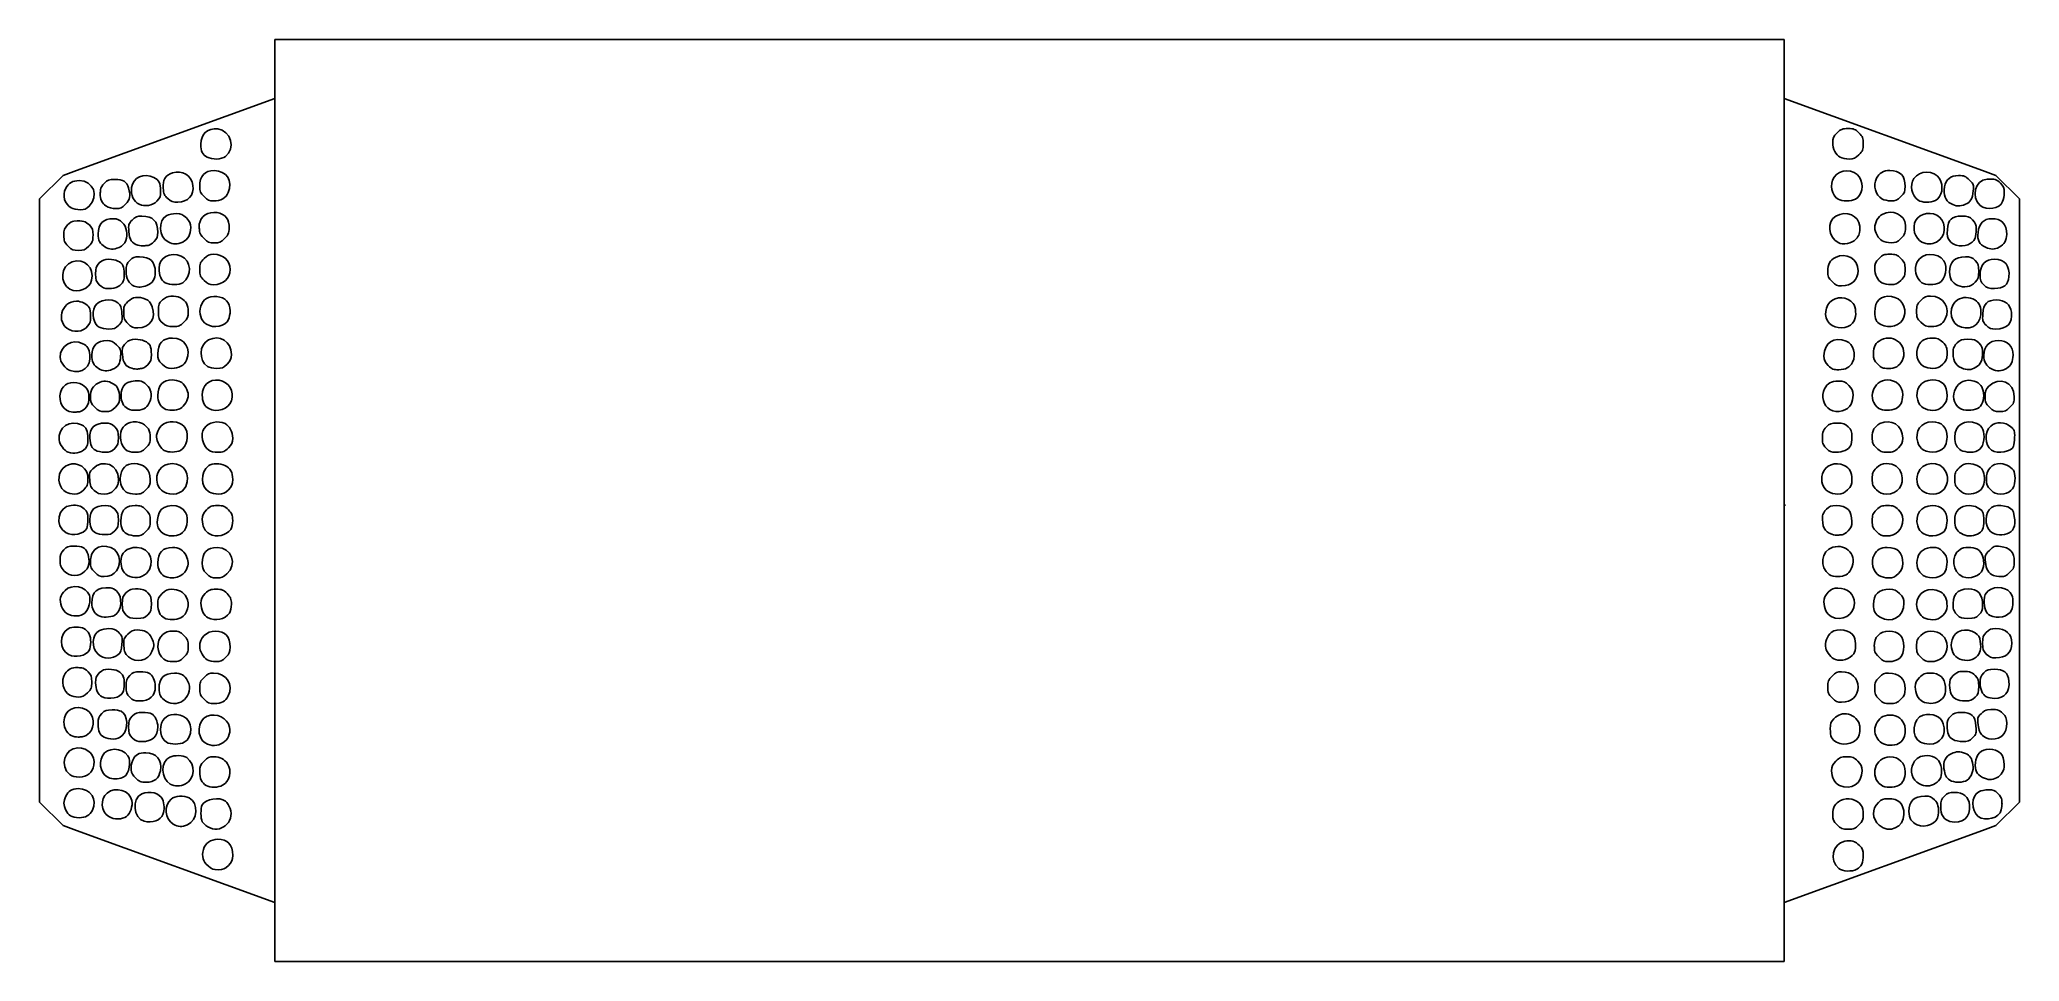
# Model space of a CAD drawing. Header units: inches. Extents: x -1.05 to 1.05, y -0.49 to 0.49.
import ezdxf

# ---------------------------------------------------------------- set-up
doc = ezdxf.new("R2010")
doc.units = ezdxf.units.IN
doc.header["$MEASUREMENT"] = 0
doc.layers.add('real', color=2, linetype='Continuous')

msp = doc.modelspace()

# ---------------------------------------------------------------- linework, layer by layer
at = {"color": 7, "linetype": 'Continuous'}
for p, q in [((-0.8025, 0.4275), (-0.8025, 0.49)), ((-0.8025, 0.49), (0.8025, 0.49)), ((0.8025, 0.49), (0.8025, 0.4275)), ((-1.0132, 0.3508), (-0.8025, 0.4275)), ((0.8025, 0.4275), (1.0132, 0.3508)), ((-1.0525, 0.3206), (-1.0275, 0.3456)), ((-1.0275, 0.3456), (-1.0132, 0.3508)), ((1.0132, 0.3508), (1.0275, 0.3456)), ((1.0275, 0.3456), (1.0525, 0.3206)), ((-1.0525, -0.3206), (-1.0525, 0.3206)), ((1.0525, 0.3206), (1.0525, -0.3206)), ((-1.0275, -0.3456), (-1.0525, -0.3206)), ((1.0525, -0.3206), (1.0275, -0.3456)), ((-1.0132, -0.3508), (-1.0275, -0.3456)), ((-0.8025, -0.4275), (-1.0132, -0.3508)), ((1.0132, -0.3508), (0.8025, -0.4275)), ((1.0275, -0.3456), (1.0132, -0.3508)), ((-0.8025, -0.49), (-0.8025, -0.4275)), ((0.8025, -0.4275), (0.8025, -0.49)), ((0.8025, -0.49), (-0.8025, -0.49))]:
    msp.add_line(p, q, dxfattribs=at)
for p, q in [((-0.8025, 0.4275), (-0.8025, -0.4275)), ((0.8025, 0.4275), (0.8025, -0.4275))]:
    msp.add_line(p, q)
at = {"layer": 'real'}
for points in [[(0.8619, 0.3651), (0.8619, 0.3651)], [(0.8597, 0.3203), (0.8597, 0.3203)], [(0.9796, 0.3156), (0.9796, 0.3156)], [(1.0108, 0.3138), (1.0108, 0.3138)], [(-0.9159, 0.2749), (-0.9159, 0.2749)], [(0.8597, 0.2742), (0.8597, 0.2742)], [(-0.9831, 0.2698), (-0.9831, 0.2698)], [(-0.9479, 0.2714), (-0.9479, 0.2714)], [(0.9854, 0.2715), (0.9854, 0.2715)], [(1.0165, 0.2692), (1.0165, 0.2692)], [(0.8533, 0.2327), (0.8533, 0.2327)], [(-0.989, 0.2293), (-0.989, 0.2293)], [(-0.952, 0.228), (-0.952, 0.228)], [(-0.9891, 0.1842), (-0.9891, 0.1842)], [(-0.8752, 0.1875), (-0.8752, 0.1875)], [(0.8533, 0.1861), (0.8533, 0.1861)], [(1.0171, 0.1863), (1.0171, 0.1863)], [(-1.0199, 0.1382), (-1.0199, 0.1382)], [(-0.99, 0.1404), (-0.99, 0.1404)], [(-0.9546, 0.1406), (-0.9546, 0.1406)], [(0.9909, 0.141), (0.9909, 0.141)], [(1.0228, 0.14), (1.0228, 0.14)], [(-1.0209, 0.0947), (-1.0209, 0.0947)], [(-0.9591, 0.0977), (-0.9591, 0.0977)], [(-0.92, 0.0977), (-0.92, 0.0977)], [(-0.8727, 0.0977), (-0.8727, 0.0977)], [(0.8511, 0.0966), (0.8511, 0.0966)], [(0.9503, 0.0985), (0.9503, 0.0985)], [(0.9894, 0.0979), (0.9894, 0.0979)], [(-1.022, 0.0513), (-1.022, 0.0513)], [(-0.9932, 0.0534), (-0.9932, 0.0534)], [(-0.9614, 0.0544), (-0.9614, 0.0544)], [(-0.9199, 0.053), (-0.9199, 0.053)], [(-0.8726, 0.0534), (-0.8726, 0.0534)], [(0.9503, 0.054), (0.9503, 0.054)], [(0.9906, 0.0532), (0.9906, 0.0532)], [(1.023, 0.0535), (1.023, 0.0535)], [(0.9503, 0.0094), (0.9503, 0.0094)], [(-1.0243, -0.0343), (-1.0243, -0.0343)], [(-0.9932, -0.0343), (-0.9932, -0.0343)], [(-0.9597, -0.0356), (-0.9597, -0.0356)], [(-0.9211, -0.0351), (-0.9211, -0.0351)], [(-0.8718, -0.0356), (-0.8718, -0.0356)], [(0.8529, -0.0359), (0.8529, -0.0359)], [(0.9503, -0.0351), (0.9503, -0.0351)], [(0.9908, -0.0351), (0.9908, -0.0351)], [(1.022, -0.0333), (1.022, -0.0333)], [(-0.9589, -0.0796), (-0.9589, -0.0796)], [(-0.92, -0.0804), (-0.92, -0.0804)], [(-0.875, -0.0777), (-0.875, -0.0777)], [(0.8504, -0.0788), (0.8504, -0.0788)], [(1.0248, -0.0796), (1.0248, -0.0796)], [(-0.9607, -0.1215), (-0.9607, -0.1215)], [(-0.92, -0.1249), (-0.92, -0.1249)], [(-0.8732, -0.1247), (-0.8732, -0.1247)], [(0.8525, -0.1233), (0.8525, -0.1233)], [(0.951, -0.1247), (0.951, -0.1247)], [(1.0213, -0.1221), (1.0213, -0.1221)], [(-0.9581, -0.1661), (-0.9581, -0.1661)], [(0.9478, -0.1667), (0.9478, -0.1667)], [(0.9868, -0.1673), (0.9868, -0.1673)], [(-0.9204, -0.1687), (-0.9204, -0.1687)], [(-0.8744, -0.1693), (-0.8744, -0.1693)], [(0.8568, -0.169), (0.8568, -0.169)], [(-0.9861, -0.2086), (-0.9861, -0.2086)], [(0.8533, -0.2099), (0.8533, -0.2099)], [(-0.9183, -0.2132), (-0.9183, -0.2132)], [(0.9852, -0.2113), (0.9852, -0.2113)], [(-0.9838, -0.2515), (-0.9838, -0.2515)], [(-0.9176, -0.257), (-0.9176, -0.257)], [(-0.8765, -0.2577), (-0.8765, -0.2577)], [(0.9819, -0.2542), (0.9819, -0.2542)], [(1.0134, -0.2944), (1.0134, -0.2944)], [(-0.9506, -0.2949), (-0.9506, -0.2949)], [(-0.8754, -0.303), (-0.8754, -0.303)], [(0.8613, -0.3029), (0.8613, -0.3029)], [(0.9786, -0.2974), (0.9786, -0.2974)], [(-0.9414, -0.341), (-0.9414, -0.341)], [(-0.8738, -0.3468), (-0.8738, -0.3468)], [(0.8587, -0.3448), (0.8587, -0.3448)], [(0.9035, -0.3453), (0.9035, -0.3453)], [(0.8605, -0.3912), (0.8605, -0.3912)]]:
    msp.add_lwpolyline(points, close=True, dxfattribs=at)
for points, knots in [([(-0.881, 0.3788), (-0.881, 0.3896), (-0.8735, 0.3964), (-0.8631, 0.395), (-0.849, 0.3931), (-0.8439, 0.3744), (-0.8549, 0.3657), (-0.8591, 0.3624), (-0.8691, 0.3621), (-0.8745, 0.3651), (-0.8795, 0.3678), (-0.881, 0.371), (-0.881, 0.3788)], [0, 0, 0, 0, 1, 1, 1, 2, 2, 2, 3, 3, 3, 4, 4, 4, 4]), ([(0.8541, 0.3806), (0.8541, 0.3852), (0.855, 0.387), (0.8587, 0.3908), (0.8628, 0.3948), (0.8642, 0.3954), (0.8703, 0.3954), (0.8765, 0.3954), (0.8779, 0.3948), (0.8819, 0.3908), (0.886, 0.3867), (0.8865, 0.3854), (0.8865, 0.3792), (0.8865, 0.373), (0.886, 0.3716), (0.8819, 0.3676), (0.8781, 0.3637), (0.8764, 0.363), (0.8715, 0.363), (0.8683, 0.3631), (0.8639, 0.364), (0.8619, 0.3651), (0.8571, 0.3677), (0.8541, 0.3736), (0.8541, 0.3806)], [0, 0, 0, 0, 1, 1, 1, 2, 2, 2, 3, 3, 3, 4, 4, 4, 5, 5, 5, 6, 6, 6, 7, 7, 7, 8, 8, 8, 8]), ([(-1.0247, 0.3319), (-1.0217, 0.3377), (-1.0175, 0.3401), (-1.0103, 0.3401), (-0.9954, 0.3401), (-0.9889, 0.3236), (-0.9997, 0.3129), (-1.0028, 0.3098), (-1.0047, 0.309), (-1.0094, 0.3091), (-1.0126, 0.3091), (-1.0169, 0.31), (-1.0189, 0.3111), (-1.026, 0.315), (-1.0286, 0.3244), (-1.0247, 0.3319)], [0, 0, 0, 0, 1, 1, 1, 2, 2, 2, 3, 3, 3, 4, 4, 4, 5, 5, 5, 5]), ([(-0.988, 0.3262), (-0.988, 0.3272), (-0.9878, 0.3292), (-0.9877, 0.3307), (-0.9876, 0.3323), (-0.9858, 0.3353), (-0.9836, 0.3375), (-0.9802, 0.3408), (-0.9786, 0.3414), (-0.9725, 0.3414), (-0.9636, 0.3414), (-0.9598, 0.339), (-0.9579, 0.3323), (-0.9555, 0.3235), (-0.9562, 0.3199), (-0.9611, 0.315), (-0.9649, 0.3111), (-0.9667, 0.3104), (-0.9716, 0.3104), (-0.9751, 0.3104), (-0.9792, 0.3115), (-0.9819, 0.3131), (-0.986, 0.3156), (-0.9884, 0.3208), (-0.988, 0.3262)], [0, 0, 0, 0, 1, 1, 1, 2, 2, 2, 3, 3, 3, 4, 4, 4, 5, 5, 5, 6, 6, 6, 7, 7, 7, 8, 8, 8, 8]), ([(-0.9547, 0.3326), (-0.9533, 0.3434), (-0.9413, 0.3488), (-0.9309, 0.3434), (-0.9257, 0.3407), (-0.924, 0.3373), (-0.9238, 0.3291), (-0.9237, 0.3233), (-0.9242, 0.3218), (-0.9278, 0.3183), (-0.9327, 0.3134), (-0.9403, 0.3121), (-0.9468, 0.315), (-0.9524, 0.3176), (-0.9558, 0.3249), (-0.9547, 0.3326)], [0, 0, 0, 0, 1, 1, 1, 2, 2, 2, 3, 3, 3, 4, 4, 4, 5, 5, 5, 5]), ([(-0.9211, 0.3321), (-0.9218, 0.3408), (-0.9188, 0.3457), (-0.9112, 0.3482), (-0.901, 0.3516), (-0.8909, 0.3454), (-0.8895, 0.335), (-0.8881, 0.3246), (-0.8948, 0.3171), (-0.9055, 0.3171), (-0.9107, 0.3171), (-0.9128, 0.3179), (-0.9162, 0.3209), (-0.9198, 0.3241), (-0.9206, 0.326), (-0.9211, 0.3321)], [0, 0, 0, 0, 1, 1, 1, 2, 2, 2, 3, 3, 3, 4, 4, 4, 5, 5, 5, 5]), ([(-0.8823, 0.3339), (-0.8823, 0.3451), (-0.8771, 0.3508), (-0.8667, 0.3508), (-0.8538, 0.3508), (-0.8467, 0.3396), (-0.8519, 0.3273), (-0.8542, 0.3217), (-0.86, 0.3185), (-0.8675, 0.3185), (-0.8721, 0.3185), (-0.874, 0.3193), (-0.8777, 0.3231), (-0.8816, 0.327), (-0.8823, 0.3286), (-0.8823, 0.3339)], [0, 0, 0, 0, 1, 1, 1, 2, 2, 2, 3, 3, 3, 4, 4, 4, 5, 5, 5, 5]), ([(0.8597, 0.3203), (0.8527, 0.3242), (0.8506, 0.3358), (0.8554, 0.3437), (0.861, 0.3528), (0.877, 0.3528), (0.8825, 0.3437), (0.8874, 0.3357), (0.8853, 0.324), (0.8782, 0.3204), (0.8736, 0.318), (0.864, 0.318), (0.8597, 0.3203)], [0, 0, 0, 0, 1, 1, 1, 2, 2, 2, 3, 3, 3, 4, 4, 4, 4]), ([(0.9007, 0.3427), (0.9036, 0.3483), (0.9079, 0.3508), (0.9146, 0.3508), (0.9259, 0.3508), (0.931, 0.3455), (0.931, 0.3338), (0.931, 0.3286), (0.9303, 0.3269), (0.9265, 0.3231), (0.9226, 0.3192), (0.9209, 0.3185), (0.916, 0.3185), (0.9128, 0.3185), (0.9085, 0.3195), (0.9064, 0.3206), (0.8993, 0.3244), (0.8966, 0.3349), (0.9007, 0.3427)], [0, 0, 0, 0, 1, 1, 1, 2, 2, 2, 3, 3, 3, 4, 4, 4, 5, 5, 5, 6, 6, 6, 6]), ([(0.9404, 0.3423), (0.946, 0.3514), (0.962, 0.3514), (0.9675, 0.3423), (0.9724, 0.3343), (0.9703, 0.3227), (0.9632, 0.319), (0.9583, 0.3165), (0.9486, 0.3166), (0.9448, 0.3192), (0.9378, 0.3241), (0.9358, 0.3348), (0.9404, 0.3423)], [0, 0, 0, 0, 1, 1, 1, 2, 2, 2, 3, 3, 3, 4, 4, 4, 4]), ([(0.9729, 0.3333), (0.9744, 0.3417), (0.9791, 0.3454), (0.9879, 0.3454), (0.9939, 0.3454), (0.9953, 0.3449), (0.9995, 0.3407), (1.004, 0.3362), (1.0042, 0.3355), (1.0035, 0.3293), (1.0024, 0.3204), (1.0006, 0.3173), (0.9951, 0.315), (0.989, 0.3124), (0.9852, 0.3126), (0.9796, 0.3156), (0.9737, 0.3187), (0.9713, 0.3249), (0.9729, 0.3333)], [0, 0, 0, 0, 1, 1, 1, 2, 2, 2, 3, 3, 3, 4, 4, 4, 5, 5, 5, 6, 6, 6, 6]), ([(1.0181, 0.3416), (1.0262, 0.342), (1.0285, 0.3413), (1.0323, 0.3375), (1.0355, 0.3343), (1.0363, 0.3324), (1.0363, 0.3274), (1.0363, 0.324), (1.0356, 0.3197), (1.0347, 0.3178), (1.0311, 0.31), (1.018, 0.3078), (1.0108, 0.3138), (1.0006, 0.3224), (1.0055, 0.3409), (1.0181, 0.3416)], [0, 0, 0, 0, 1, 1, 1, 2, 2, 2, 3, 3, 3, 4, 4, 4, 5, 5, 5, 5]), ([(-1.0267, 0.282), (-1.0267, 0.2879), (-1.0261, 0.2896), (-1.0227, 0.2929), (-1.0206, 0.2951), (-1.0175, 0.297), (-1.016, 0.297), (-1.0061, 0.2976), (-1.0037, 0.297), (-0.9996, 0.2929), (-0.9963, 0.2896), (-0.9957, 0.2879), (-0.9957, 0.282), (-0.9957, 0.2759), (-0.9962, 0.2745), (-1.0002, 0.2704), (-1.0042, 0.2665), (-1.0058, 0.2658), (-1.0112, 0.2658), (-1.0166, 0.2658), (-1.0182, 0.2665), (-1.0221, 0.2704), (-1.0261, 0.2745), (-1.0267, 0.2759), (-1.0267, 0.282)], [0, 0, 0, 0, 1, 1, 1, 2, 2, 2, 3, 3, 3, 4, 4, 4, 5, 5, 5, 6, 6, 6, 7, 7, 7, 8, 8, 8, 8]), ([(-0.9903, 0.2834), (-0.9903, 0.2941), (-0.9848, 0.2996), (-0.9739, 0.2996), (-0.9587, 0.2996), (-0.9539, 0.275), (-0.968, 0.2691), (-0.9742, 0.2665), (-0.978, 0.2667), (-0.9831, 0.2698), (-0.9885, 0.2731), (-0.9903, 0.2764), (-0.9903, 0.2834)], [0, 0, 0, 0, 1, 1, 1, 2, 2, 2, 3, 3, 3, 4, 4, 4, 4]), ([(-0.9576, 0.2861), (-0.9582, 0.2935), (-0.9579, 0.2943), (-0.9541, 0.2982), (-0.9507, 0.3016), (-0.9489, 0.3023), (-0.9438, 0.3023), (-0.932, 0.3023), (-0.9268, 0.297), (-0.9268, 0.2852), (-0.9268, 0.2803), (-0.9276, 0.2784), (-0.9308, 0.2752), (-0.933, 0.273), (-0.9358, 0.2712), (-0.9372, 0.2711), (-0.9386, 0.2711), (-0.9406, 0.2709), (-0.9417, 0.2707), (-0.9428, 0.2705), (-0.9456, 0.2708), (-0.9479, 0.2714), (-0.9544, 0.2732), (-0.957, 0.2771), (-0.9576, 0.2861)], [0, 0, 0, 0, 1, 1, 1, 2, 2, 2, 3, 3, 3, 4, 4, 4, 5, 5, 5, 6, 6, 6, 7, 7, 7, 8, 8, 8, 8]), ([(-0.9173, 0.303), (-0.9152, 0.3041), (-0.9107, 0.305), (-0.9072, 0.305), (-0.9019, 0.305), (-0.9003, 0.3043), (-0.8964, 0.3004), (-0.8926, 0.2966), (-0.8918, 0.2948), (-0.8918, 0.2902), (-0.8918, 0.2827), (-0.8947, 0.2775), (-0.9003, 0.2748), (-0.9062, 0.272), (-0.9101, 0.272), (-0.9159, 0.2749), (-0.926, 0.2799), (-0.9269, 0.298), (-0.9173, 0.303)], [0, 0, 0, 0, 1, 1, 1, 2, 2, 2, 3, 3, 3, 4, 4, 4, 5, 5, 5, 6, 6, 6, 6]), ([(-0.8825, 0.2859), (-0.8826, 0.2875), (-0.8827, 0.2895), (-0.8828, 0.2905), (-0.8834, 0.2995), (-0.8766, 0.3063), (-0.8671, 0.3063), (-0.8578, 0.3063), (-0.8514, 0.301), (-0.8511, 0.2928), (-0.8507, 0.2852), (-0.8515, 0.2829), (-0.8559, 0.2785), (-0.8598, 0.2746), (-0.8614, 0.2739), (-0.8668, 0.2739), (-0.8722, 0.2739), (-0.8738, 0.2746), (-0.8777, 0.2785), (-0.8803, 0.2811), (-0.8824, 0.2844), (-0.8825, 0.2859)], [0, 0, 0, 0, 1, 1, 1, 2, 2, 2, 3, 3, 3, 4, 4, 4, 5, 5, 5, 6, 6, 6, 7, 7, 7, 7]), ([(0.8572, 0.3023), (0.8681, 0.3089), (0.8822, 0.3029), (0.8827, 0.2915), (0.883, 0.2843), (0.8823, 0.2819), (0.8787, 0.2779), (0.8744, 0.273), (0.8652, 0.2713), (0.8597, 0.2742), (0.8492, 0.2799), (0.8477, 0.2965), (0.8572, 0.3023)], [0, 0, 0, 0, 1, 1, 1, 2, 2, 2, 3, 3, 3, 4, 4, 4, 4]), ([(0.8987, 0.29), (0.8987, 0.2953), (0.9024, 0.3021), (0.9066, 0.3042), (0.9177, 0.3099), (0.9308, 0.3039), (0.9313, 0.2928), (0.9316, 0.2852), (0.9308, 0.2829), (0.9265, 0.2785), (0.9226, 0.2747), (0.9209, 0.2739), (0.916, 0.274), (0.9128, 0.274), (0.9085, 0.2749), (0.9066, 0.276), (0.9028, 0.278), (0.8987, 0.2854), (0.8987, 0.29)], [0, 0, 0, 0, 1, 1, 1, 2, 2, 2, 3, 3, 3, 4, 4, 4, 5, 5, 5, 6, 6, 6, 6]), ([(0.9424, 0.298), (0.9465, 0.3059), (0.9604, 0.3077), (0.9675, 0.3013), (0.9756, 0.294), (0.9739, 0.2794), (0.9644, 0.2748), (0.9585, 0.272), (0.9546, 0.272), (0.9489, 0.2748), (0.9411, 0.2787), (0.9381, 0.2896), (0.9424, 0.298)], [0, 0, 0, 0, 1, 1, 1, 2, 2, 2, 3, 3, 3, 4, 4, 4, 4]), ([(0.9782, 0.2763), (0.9758, 0.2794), (0.9754, 0.2813), (0.9759, 0.288), (0.9766, 0.2987), (0.9805, 0.3023), (0.9913, 0.3023), (0.9977, 0.3023), (0.9993, 0.3017), (1.0027, 0.2983), (1.0059, 0.2951), (1.0066, 0.2932), (1.0066, 0.2883), (1.0066, 0.285), (1.006, 0.2807), (1.0053, 0.2788), (1.0029, 0.2725), (0.994, 0.2692), (0.9854, 0.2715), (0.9831, 0.2721), (0.9798, 0.2743), (0.9782, 0.2763)], [0, 0, 0, 0, 1, 1, 1, 2, 2, 2, 3, 3, 3, 4, 4, 4, 5, 5, 5, 6, 6, 6, 7, 7, 7, 7]), ([(1.0165, 0.2692), (1.0099, 0.272), (1.0076, 0.2765), (1.0085, 0.285), (1.0095, 0.2943), (1.0147, 0.2996), (1.0229, 0.2996), (1.0336, 0.2996), (1.039, 0.2941), (1.039, 0.2829), (1.039, 0.2764), (1.0364, 0.2721), (1.0309, 0.2692), (1.0261, 0.2667), (1.0221, 0.2667), (1.0165, 0.2692)], [0, 0, 0, 0, 1, 1, 1, 2, 2, 2, 3, 3, 3, 4, 4, 4, 5, 5, 5, 5]), ([(-1.0179, 0.2537), (-1.005, 0.258), (-0.9937, 0.2473), (-0.9972, 0.2341), (-0.9996, 0.2249), (-1.0118, 0.2199), (-1.0203, 0.2247), (-1.0315, 0.231), (-1.03, 0.2497), (-1.0179, 0.2537)], [0, 0, 0, 0, 1, 1, 1, 2, 2, 2, 3, 3, 3, 3]), ([(-0.993, 0.2409), (-0.993, 0.2475), (-0.9924, 0.249), (-0.989, 0.2525), (-0.9858, 0.2557), (-0.9839, 0.2564), (-0.9788, 0.2564), (-0.9718, 0.2564), (-0.9655, 0.2537), (-0.964, 0.25), (-0.9622, 0.2456), (-0.9619, 0.2369), (-0.9635, 0.2331), (-0.9655, 0.2282), (-0.971, 0.2254), (-0.9788, 0.2254), (-0.9839, 0.2254), (-0.9858, 0.2261), (-0.989, 0.2293), (-0.9924, 0.2327), (-0.993, 0.2343), (-0.993, 0.2409)], [0, 0, 0, 0, 1, 1, 1, 2, 2, 2, 3, 3, 3, 4, 4, 4, 5, 5, 5, 6, 6, 6, 7, 7, 7, 7]), ([(-0.9606, 0.2439), (-0.9606, 0.2502), (-0.96, 0.2518), (-0.9566, 0.2552), (-0.9534, 0.2584), (-0.9515, 0.2591), (-0.9464, 0.2591), (-0.9349, 0.2591), (-0.9295, 0.2539), (-0.9295, 0.2425), (-0.9295, 0.2356), (-0.9324, 0.2311), (-0.9384, 0.2286), (-0.9435, 0.2265), (-0.9477, 0.2263), (-0.952, 0.228), (-0.9575, 0.2303), (-0.9606, 0.236), (-0.9606, 0.2439)], [0, 0, 0, 0, 1, 1, 1, 2, 2, 2, 3, 3, 3, 4, 4, 4, 5, 5, 5, 6, 6, 6, 6]), ([(-0.9189, 0.2315), (-0.923, 0.2336), (-0.9255, 0.2396), (-0.9255, 0.2469), (-0.9255, 0.2583), (-0.9138, 0.2648), (-0.9019, 0.2599), (-0.8912, 0.2554), (-0.8902, 0.2385), (-0.9002, 0.2315), (-0.9039, 0.2289), (-0.9142, 0.2289), (-0.9189, 0.2315)], [0, 0, 0, 0, 1, 1, 1, 2, 2, 2, 3, 3, 3, 4, 4, 4, 4]), ([(-0.8823, 0.2456), (-0.8823, 0.2518), (-0.8818, 0.2532), (-0.8777, 0.2572), (-0.874, 0.261), (-0.8721, 0.2618), (-0.8675, 0.2618), (-0.8571, 0.2618), (-0.8499, 0.2552), (-0.8499, 0.2456), (-0.8499, 0.236), (-0.8571, 0.2294), (-0.8675, 0.2294), (-0.8721, 0.2294), (-0.874, 0.2303), (-0.8777, 0.234), (-0.8818, 0.238), (-0.8823, 0.2394), (-0.8823, 0.2456)], [0, 0, 0, 0, 1, 1, 1, 2, 2, 2, 3, 3, 3, 4, 4, 4, 5, 5, 5, 6, 6, 6, 6]), ([(0.8487, 0.2438), (0.8487, 0.2513), (0.8511, 0.2554), (0.8569, 0.2584), (0.8681, 0.2643), (0.8811, 0.2567), (0.8811, 0.2443), (0.8811, 0.2346), (0.874, 0.2281), (0.8635, 0.2281), (0.859, 0.2281), (0.8571, 0.2289), (0.8533, 0.2327), (0.8494, 0.2366), (0.8487, 0.2381), (0.8487, 0.2438)], [0, 0, 0, 0, 1, 1, 1, 2, 2, 2, 3, 3, 3, 4, 4, 4, 5, 5, 5, 5]), ([(0.8987, 0.247), (0.8987, 0.2516), (0.8995, 0.2535), (0.9033, 0.2572), (0.9073, 0.2613), (0.9087, 0.2618), (0.9149, 0.2618), (0.921, 0.2618), (0.9224, 0.2613), (0.9265, 0.2572), (0.9305, 0.2532), (0.931, 0.2518), (0.931, 0.2456), (0.931, 0.2394), (0.9305, 0.238), (0.9265, 0.234), (0.9226, 0.2302), (0.9209, 0.2294), (0.916, 0.2295), (0.9128, 0.2295), (0.9085, 0.2304), (0.9064, 0.2315), (0.9016, 0.2341), (0.8987, 0.24), (0.8987, 0.247)], [0, 0, 0, 0, 1, 1, 1, 2, 2, 2, 3, 3, 3, 4, 4, 4, 5, 5, 5, 6, 6, 6, 7, 7, 7, 8, 8, 8, 8]), ([(0.9489, 0.2315), (0.9423, 0.2362), (0.94, 0.2462), (0.9439, 0.2537), (0.9491, 0.2638), (0.9654, 0.2644), (0.9721, 0.2548), (0.9766, 0.2484), (0.9738, 0.2347), (0.9674, 0.2314), (0.9624, 0.2288), (0.9527, 0.2289), (0.9489, 0.2315)], [0, 0, 0, 0, 1, 1, 1, 2, 2, 2, 3, 3, 3, 4, 4, 4, 4]), ([(0.9783, 0.2426), (0.9783, 0.2539), (0.9836, 0.2591), (0.9953, 0.2591), (1.0003, 0.2591), (1.0022, 0.2584), (1.0054, 0.2552), (1.0088, 0.2517), (1.0093, 0.2502), (1.0093, 0.2437), (1.0093, 0.2374), (1.0087, 0.2355), (1.0056, 0.2321), (1.0012, 0.2271), (0.9934, 0.2257), (0.9869, 0.2286), (0.981, 0.2312), (0.9783, 0.2357), (0.9783, 0.2426)], [0, 0, 0, 0, 1, 1, 1, 2, 2, 2, 3, 3, 3, 4, 4, 4, 5, 5, 5, 6, 6, 6, 6]), ([(1.0107, 0.2395), (1.0107, 0.2507), (1.0159, 0.2564), (1.0263, 0.2564), (1.037, 0.2564), (1.0426, 0.2494), (1.0413, 0.2379), (1.0403, 0.2289), (1.036, 0.2254), (1.026, 0.2254), (1.0196, 0.2254), (1.018, 0.2259), (1.0146, 0.2293), (1.0114, 0.2325), (1.0107, 0.2344), (1.0107, 0.2395)], [0, 0, 0, 0, 1, 1, 1, 2, 2, 2, 3, 3, 3, 4, 4, 4, 5, 5, 5, 5]), ([(-1.0132, 0.2119), (-1.0081, 0.2119), (-1.0016, 0.2087), (-0.9998, 0.2052), (-0.9979, 0.2017), (-0.9976, 0.1915), (-0.9994, 0.1882), (-1.0035, 0.1805), (-1.0131, 0.1776), (-1.021, 0.1817), (-1.0357, 0.1891), (-1.0298, 0.2119), (-1.0132, 0.2119)], [0, 0, 0, 0, 1, 1, 1, 2, 2, 2, 3, 3, 3, 4, 4, 4, 4]), ([(-0.9937, 0.2063), (-0.9899, 0.2137), (-0.976, 0.2159), (-0.9692, 0.2101), (-0.9661, 0.2074), (-0.9654, 0.2055), (-0.9649, 0.1986), (-0.9643, 0.1909), (-0.9646, 0.1902), (-0.9684, 0.1863), (-0.9719, 0.1828), (-0.9735, 0.1822), (-0.979, 0.1822), (-0.9826, 0.1823), (-0.9871, 0.1832), (-0.9891, 0.1842), (-0.9952, 0.1875), (-0.9975, 0.1989), (-0.9937, 0.2063)], [0, 0, 0, 0, 1, 1, 1, 2, 2, 2, 3, 3, 3, 4, 4, 4, 5, 5, 5, 6, 6, 6, 6]), ([(-0.9631, 0.1996), (-0.9632, 0.2061), (-0.9628, 0.2072), (-0.9587, 0.2114), (-0.9535, 0.2165), (-0.9477, 0.2173), (-0.9398, 0.214), (-0.9363, 0.2126), (-0.9347, 0.2107), (-0.9329, 0.2059), (-0.9282, 0.1936), (-0.9351, 0.1836), (-0.9482, 0.1835), (-0.9531, 0.1835), (-0.9549, 0.1843), (-0.9585, 0.1879), (-0.9623, 0.1918), (-0.9629, 0.1933), (-0.9631, 0.1996)], [0, 0, 0, 0, 1, 1, 1, 2, 2, 2, 3, 3, 3, 4, 4, 4, 5, 5, 5, 6, 6, 6, 6]), ([(-0.9262, 0.2011), (-0.9262, 0.2088), (-0.9258, 0.2097), (-0.9218, 0.2133), (-0.9167, 0.2179), (-0.9091, 0.2186), (-0.9026, 0.2153), (-0.8968, 0.2123), (-0.8945, 0.2081), (-0.8945, 0.2006), (-0.8945, 0.195), (-0.8951, 0.1934), (-0.8991, 0.1895), (-0.9031, 0.1855), (-0.9045, 0.1849), (-0.9105, 0.1849), (-0.9162, 0.1849), (-0.9181, 0.1856), (-0.9218, 0.1888), (-0.9258, 0.1925), (-0.9262, 0.1934), (-0.9262, 0.2011)], [0, 0, 0, 0, 1, 1, 1, 2, 2, 2, 3, 3, 3, 4, 4, 4, 5, 5, 5, 6, 6, 6, 7, 7, 7, 7]), ([(-0.8811, 0.2065), (-0.8788, 0.2141), (-0.8731, 0.2176), (-0.8642, 0.2168), (-0.8552, 0.2161), (-0.8499, 0.2105), (-0.8499, 0.2018), (-0.8499, 0.1985), (-0.8507, 0.1942), (-0.8516, 0.1923), (-0.8549, 0.185), (-0.867, 0.1826), (-0.8752, 0.1875), (-0.881, 0.1911), (-0.8834, 0.1989), (-0.8811, 0.2065)], [0, 0, 0, 0, 1, 1, 1, 2, 2, 2, 3, 3, 3, 4, 4, 4, 5, 5, 5, 5]), ([(0.851, 0.2108), (0.8575, 0.2176), (0.8699, 0.217), (0.8757, 0.2096), (0.8788, 0.2056), (0.8794, 0.1965), (0.8768, 0.1909), (0.8735, 0.1837), (0.8613, 0.1812), (0.8533, 0.1861), (0.8452, 0.1911), (0.844, 0.2035), (0.851, 0.2108)], [0, 0, 0, 0, 1, 1, 1, 2, 2, 2, 3, 3, 3, 4, 4, 4, 4]), ([(0.8987, 0.2004), (0.8987, 0.2123), (0.9052, 0.2184), (0.9164, 0.2169), (0.927, 0.2155), (0.9331, 0.2054), (0.9297, 0.195), (0.9268, 0.1861), (0.9142, 0.182), (0.9051, 0.187), (0.9002, 0.1896), (0.8987, 0.1929), (0.8987, 0.2004)], [0, 0, 0, 0, 1, 1, 1, 2, 2, 2, 3, 3, 3, 4, 4, 4, 4]), ([(0.9432, 0.2011), (0.9432, 0.2073), (0.9437, 0.2086), (0.9478, 0.2127), (0.9515, 0.2164), (0.9534, 0.2173), (0.958, 0.2173), (0.9718, 0.2173), (0.9797, 0.2049), (0.9736, 0.193), (0.9706, 0.1872), (0.9664, 0.1849), (0.9589, 0.1849), (0.9533, 0.1849), (0.9517, 0.1855), (0.9478, 0.1895), (0.9437, 0.1935), (0.9432, 0.1949), (0.9432, 0.2011)], [0, 0, 0, 0, 1, 1, 1, 2, 2, 2, 3, 3, 3, 4, 4, 4, 5, 5, 5, 6, 6, 6, 6]), ([(0.9868, 0.2133), (0.9923, 0.2167), (0.9994, 0.2166), (1.005, 0.2132), (1.0104, 0.2099), (1.0122, 0.2055), (1.0115, 0.1973), (1.0105, 0.1853), (0.9977, 0.1795), (0.9868, 0.1862), (0.9868, 0.1862), (0.9868, 0.1862), (0.9868, 0.1862), (0.9778, 0.1916), (0.9778, 0.2078), (0.9868, 0.2133)], [0, 0, 0, 0, 1, 1, 1, 2, 2, 2, 3, 3, 3, 4, 4, 4, 5, 5, 5, 5]), ([(1.0136, 0.1986), (1.0144, 0.2094), (1.0183, 0.2132), (1.0282, 0.2132), (1.0371, 0.2132), (1.0429, 0.2084), (1.044, 0.2001), (1.0455, 0.1887), (1.0395, 0.1822), (1.0275, 0.1822), (1.0223, 0.1822), (1.0205, 0.1829), (1.0171, 0.1863), (1.0133, 0.1902), (1.0131, 0.1909), (1.0136, 0.1986)], [0, 0, 0, 0, 1, 1, 1, 2, 2, 2, 3, 3, 3, 4, 4, 4, 5, 5, 5, 5]), ([(-1.0307, 0.1521), (-1.0307, 0.1648), (-1.0178, 0.1725), (-1.0064, 0.1667), (-1.0019, 0.1643), (-0.9999, 0.1612), (-0.9991, 0.1549), (-0.9974, 0.1421), (-1.0074, 0.1341), (-1.0199, 0.1382), (-1.0251, 0.1399), (-1.0307, 0.1471), (-1.0307, 0.1521)], [0, 0, 0, 0, 1, 1, 1, 2, 2, 2, 3, 3, 3, 4, 4, 4, 4]), ([(-0.997, 0.1547), (-0.997, 0.1646), (-0.9912, 0.17), (-0.9806, 0.17), (-0.9762, 0.17), (-0.9743, 0.1692), (-0.9706, 0.1655), (-0.9663, 0.1612), (-0.966, 0.1604), (-0.9664, 0.1534), (-0.9669, 0.145), (-0.9687, 0.1421), (-0.975, 0.1395), (-0.981, 0.137), (-0.9848, 0.1372), (-0.99, 0.1404), (-0.9949, 0.1434), (-0.997, 0.1477), (-0.997, 0.1547)], [0, 0, 0, 0, 1, 1, 1, 2, 2, 2, 3, 3, 3, 4, 4, 4, 5, 5, 5, 6, 6, 6, 6]), ([(-0.9644, 0.1552), (-0.9649, 0.1627), (-0.9647, 0.1635), (-0.9608, 0.1673), (-0.9575, 0.1707), (-0.9557, 0.1714), (-0.9505, 0.1714), (-0.9435, 0.1714), (-0.9371, 0.1686), (-0.935, 0.1647), (-0.9342, 0.1633), (-0.9336, 0.159), (-0.9336, 0.1552), (-0.9336, 0.1493), (-0.9342, 0.1476), (-0.9375, 0.1443), (-0.9397, 0.1421), (-0.9426, 0.1403), (-0.9439, 0.1403), (-0.9453, 0.1402), (-0.9473, 0.14), (-0.9484, 0.1398), (-0.9495, 0.1396), (-0.9523, 0.1399), (-0.9546, 0.1406), (-0.9611, 0.1423), (-0.9637, 0.1462), (-0.9644, 0.1552)], [0, 0, 0, 0, 1, 1, 1, 2, 2, 2, 3, 3, 3, 4, 4, 4, 5, 5, 5, 6, 6, 6, 7, 7, 7, 8, 8, 8, 9, 9, 9, 9]), ([(-0.9268, 0.1558), (-0.9268, 0.167), (-0.9216, 0.1727), (-0.9112, 0.1727), (-0.8983, 0.1727), (-0.8912, 0.1615), (-0.8964, 0.1492), (-0.8987, 0.1436), (-0.9045, 0.1404), (-0.9121, 0.1404), (-0.9166, 0.1404), (-0.9185, 0.1412), (-0.9223, 0.145), (-0.9262, 0.1489), (-0.9268, 0.1505), (-0.9268, 0.1558)], [0, 0, 0, 0, 1, 1, 1, 2, 2, 2, 3, 3, 3, 4, 4, 4, 5, 5, 5, 5]), ([(-0.8729, 0.1707), (-0.861, 0.1769), (-0.8486, 0.169), (-0.8486, 0.1551), (-0.8486, 0.1506), (-0.8494, 0.1487), (-0.8532, 0.145), (-0.8571, 0.141), (-0.8587, 0.1404), (-0.8643, 0.1404), (-0.8681, 0.1404), (-0.8722, 0.1413), (-0.8739, 0.1425), (-0.8835, 0.1492), (-0.883, 0.1655), (-0.8729, 0.1707)], [0, 0, 0, 0, 1, 1, 1, 2, 2, 2, 3, 3, 3, 4, 4, 4, 5, 5, 5, 5]), ([(0.8447, 0.1538), (0.8447, 0.1676), (0.8555, 0.1748), (0.8683, 0.1695), (0.8762, 0.1662), (0.8794, 0.1555), (0.8751, 0.1471), (0.8721, 0.1413), (0.8679, 0.139), (0.8605, 0.139), (0.8548, 0.139), (0.8532, 0.1396), (0.8493, 0.1436), (0.8455, 0.1473), (0.8447, 0.1492), (0.8447, 0.1538)], [0, 0, 0, 0, 1, 1, 1, 2, 2, 2, 3, 3, 3, 4, 4, 4, 5, 5, 5, 5]), ([(0.8973, 0.1561), (0.8973, 0.1636), (0.8996, 0.1677), (0.9054, 0.1707), (0.92, 0.1783), (0.9352, 0.1631), (0.9277, 0.1485), (0.9247, 0.1427), (0.9205, 0.1404), (0.9131, 0.1404), (0.9074, 0.1404), (0.9059, 0.141), (0.9019, 0.145), (0.8979, 0.1489), (0.8973, 0.1504), (0.8973, 0.1561)], [0, 0, 0, 0, 1, 1, 1, 2, 2, 2, 3, 3, 3, 4, 4, 4, 5, 5, 5, 5]), ([(0.9452, 0.1646), (0.9482, 0.1704), (0.9524, 0.1727), (0.9598, 0.1727), (0.9655, 0.1727), (0.967, 0.1721), (0.971, 0.1682), (0.975, 0.1641), (0.9756, 0.1627), (0.9756, 0.1566), (0.9756, 0.1504), (0.975, 0.149), (0.971, 0.145), (0.9671, 0.1411), (0.9654, 0.1404), (0.9605, 0.1404), (0.9573, 0.1404), (0.953, 0.1414), (0.951, 0.1425), (0.9438, 0.1463), (0.9411, 0.1568), (0.9452, 0.1646)], [0, 0, 0, 0, 1, 1, 1, 2, 2, 2, 3, 3, 3, 4, 4, 4, 5, 5, 5, 6, 6, 6, 7, 7, 7, 7]), ([(0.9821, 0.1604), (0.9822, 0.1621), (0.9841, 0.1653), (0.9863, 0.1675), (0.9897, 0.1709), (0.9912, 0.1714), (0.9978, 0.1714), (1.0045, 0.1714), (1.006, 0.1709), (1.0094, 0.1675), (1.0126, 0.1643), (1.0134, 0.1624), (1.0134, 0.1574), (1.0134, 0.149), (1.0115, 0.1449), (1.0063, 0.1417), (1.0012, 0.1386), (0.9968, 0.1384), (0.9909, 0.141), (0.9839, 0.144), (0.9815, 0.1494), (0.9821, 0.1604)], [0, 0, 0, 0, 1, 1, 1, 2, 2, 2, 3, 3, 3, 4, 4, 4, 5, 5, 5, 6, 6, 6, 7, 7, 7, 7]), ([(1.0147, 0.1543), (1.0147, 0.1643), (1.0204, 0.17), (1.0303, 0.17), (1.04, 0.17), (1.0457, 0.1642), (1.0457, 0.1546), (1.0457, 0.1477), (1.0436, 0.1434), (1.0387, 0.1404), (1.0332, 0.1371), (1.0289, 0.137), (1.0228, 0.14), (1.0173, 0.1428), (1.0147, 0.1472), (1.0147, 0.1543)], [0, 0, 0, 0, 1, 1, 1, 2, 2, 2, 3, 3, 3, 4, 4, 4, 5, 5, 5, 5]), ([(-1.0288, 0.1186), (-1.0252, 0.1256), (-1.0147, 0.1276), (-1.0068, 0.1228), (-1.0014, 0.1195), (-0.9996, 0.1154), (-1.0003, 0.1071), (-1.0006, 0.1022), (-1.0016, 0.1), (-1.0043, 0.0976), (-1.0063, 0.0959), (-1.009, 0.0944), (-1.0102, 0.0944), (-1.0115, 0.0943), (-1.0134, 0.0941), (-1.0145, 0.0939), (-1.0157, 0.0937), (-1.0185, 0.0941), (-1.0209, 0.0947), (-1.0297, 0.0971), (-1.0337, 0.1091), (-1.0288, 0.1186)], [0, 0, 0, 0, 1, 1, 1, 2, 2, 2, 3, 3, 3, 4, 4, 4, 5, 5, 5, 6, 6, 6, 7, 7, 7, 7]), ([(-0.9984, 0.1102), (-0.9984, 0.1177), (-0.996, 0.1219), (-0.9902, 0.1249), (-0.9849, 0.1276), (-0.9796, 0.1274), (-0.9744, 0.1242), (-0.9693, 0.1211), (-0.9678, 0.1179), (-0.9675, 0.1095), (-0.9674, 0.1045), (-0.968, 0.103), (-0.9719, 0.0991), (-0.9758, 0.0952), (-0.9774, 0.0945), (-0.9828, 0.0945), (-0.9883, 0.0945), (-0.9899, 0.0952), (-0.9938, 0.0991), (-0.9977, 0.103), (-0.9984, 0.1046), (-0.9984, 0.1102)], [0, 0, 0, 0, 1, 1, 1, 2, 2, 2, 3, 3, 3, 4, 4, 4, 5, 5, 5, 6, 6, 6, 7, 7, 7, 7]), ([(-0.9659, 0.1109), (-0.966, 0.1231), (-0.9601, 0.128), (-0.9462, 0.1271), (-0.9416, 0.1268), (-0.9351, 0.1205), (-0.9342, 0.1154), (-0.9331, 0.1094), (-0.9356, 0.102), (-0.9399, 0.0986), (-0.944, 0.0954), (-0.954, 0.0949), (-0.9591, 0.0977), (-0.9634, 0.1001), (-0.9659, 0.1049), (-0.9659, 0.1109)], [0, 0, 0, 0, 1, 1, 1, 2, 2, 2, 3, 3, 3, 4, 4, 4, 5, 5, 5, 5]), ([(-0.92, 0.0977), (-0.9244, 0.1002), (-0.9267, 0.1049), (-0.9268, 0.1118), (-0.9269, 0.1225), (-0.9214, 0.1282), (-0.9112, 0.1282), (-0.9086, 0.1282), (-0.9048, 0.1273), (-0.9027, 0.1263), (-0.8986, 0.1242), (-0.8945, 0.1169), (-0.8945, 0.112), (-0.8945, 0.1071), (-0.8986, 0.0999), (-0.9027, 0.0978), (-0.9074, 0.0954), (-0.9157, 0.0953), (-0.92, 0.0977)], [0, 0, 0, 0, 1, 1, 1, 2, 2, 2, 3, 3, 3, 4, 4, 4, 5, 5, 5, 6, 6, 6, 6]), ([(-0.8796, 0.1121), (-0.8797, 0.1225), (-0.872, 0.1292), (-0.8617, 0.1278), (-0.8513, 0.1264), (-0.8452, 0.1163), (-0.8486, 0.1059), (-0.8515, 0.0973), (-0.8641, 0.093), (-0.8727, 0.0977), (-0.8773, 0.1002), (-0.8795, 0.105), (-0.8796, 0.1121)], [0, 0, 0, 0, 1, 1, 1, 2, 2, 2, 3, 3, 3, 4, 4, 4, 4]), ([(0.8454, 0.1188), (0.8484, 0.1246), (0.8525, 0.1269), (0.86, 0.1269), (0.8657, 0.1269), (0.8672, 0.1262), (0.8711, 0.1223), (0.8749, 0.1185), (0.8757, 0.1167), (0.8757, 0.1121), (0.8757, 0.109), (0.8748, 0.1047), (0.8737, 0.1025), (0.8699, 0.0952), (0.859, 0.0923), (0.8511, 0.0966), (0.844, 0.1005), (0.8413, 0.1109), (0.8454, 0.1188)], [0, 0, 0, 0, 1, 1, 1, 2, 2, 2, 3, 3, 3, 4, 4, 4, 5, 5, 5, 6, 6, 6, 6]), ([(0.9122, 0.1282), (0.9216, 0.1282), (0.9284, 0.1216), (0.9284, 0.1125), (0.9284, 0.1051), (0.926, 0.1002), (0.9214, 0.0978), (0.9165, 0.0952), (0.9068, 0.0953), (0.903, 0.0979), (0.8901, 0.107), (0.8965, 0.1282), (0.9122, 0.1282)], [0, 0, 0, 0, 1, 1, 1, 2, 2, 2, 3, 3, 3, 4, 4, 4, 4]), ([(0.9444, 0.1066), (0.9409, 0.1181), (0.9481, 0.1282), (0.9598, 0.1282), (0.9704, 0.1282), (0.9756, 0.1226), (0.9756, 0.1112), (0.9756, 0.106), (0.9749, 0.1043), (0.971, 0.1004), (0.9672, 0.0966), (0.9654, 0.0958), (0.9605, 0.0958), (0.9571, 0.0958), (0.9529, 0.0969), (0.9503, 0.0985), (0.9474, 0.1003), (0.9455, 0.1029), (0.9444, 0.1066)], [0, 0, 0, 0, 1, 1, 1, 2, 2, 2, 3, 3, 3, 4, 4, 4, 5, 5, 5, 6, 6, 6, 6]), ([(1.0043, 0.127), (1.0108, 0.1248), (1.0136, 0.1213), (1.0144, 0.1141), (1.0152, 0.1065), (1.0128, 0.1004), (1.0078, 0.0978), (1.0028, 0.0952), (0.9931, 0.0953), (0.9894, 0.0979), (0.974, 0.1087), (0.9865, 0.1328), (1.0043, 0.127)], [0, 0, 0, 0, 1, 1, 1, 2, 2, 2, 3, 3, 3, 4, 4, 4, 4]), ([(1.0161, 0.1107), (1.0161, 0.1165), (1.0167, 0.1182), (1.0199, 0.1215), (1.0308, 0.1324), (1.0471, 0.1258), (1.0471, 0.1104), (1.0471, 0.1045), (1.0465, 0.1031), (1.0425, 0.0991), (1.0386, 0.0952), (1.037, 0.0945), (1.0316, 0.0945), (1.0262, 0.0945), (1.0246, 0.0952), (1.0206, 0.0991), (1.0166, 0.1031), (1.0161, 0.1045), (1.0161, 0.1107)], [0, 0, 0, 0, 1, 1, 1, 2, 2, 2, 3, 3, 3, 4, 4, 4, 5, 5, 5, 6, 6, 6, 6]), ([(-1.0317, 0.0645), (-1.0334, 0.0776), (-1.0199, 0.0866), (-1.0078, 0.0803), (-1.0025, 0.0776), (-1.0011, 0.0745), (-1.0011, 0.0656), (-1.0011, 0.0598), (-1.0017, 0.0574), (-1.0038, 0.0553), (-1.0087, 0.0504), (-1.016, 0.0488), (-1.022, 0.0513), (-1.0267, 0.0532), (-1.0309, 0.059), (-1.0317, 0.0645)], [0, 0, 0, 0, 1, 1, 1, 2, 2, 2, 3, 3, 3, 4, 4, 4, 5, 5, 5, 5]), ([(-0.9653, 0.0752), (-0.9621, 0.0828), (-0.9513, 0.086), (-0.9431, 0.0817), (-0.9373, 0.0787), (-0.9349, 0.0745), (-0.9349, 0.0671), (-0.9349, 0.0614), (-0.9356, 0.0599), (-0.9395, 0.0559), (-0.9435, 0.0519), (-0.945, 0.0513), (-0.9509, 0.0513), (-0.9561, 0.0513), (-0.9586, 0.0521), (-0.9614, 0.0544), (-0.966, 0.0584), (-0.9679, 0.0688), (-0.9653, 0.0752)], [0, 0, 0, 0, 1, 1, 1, 2, 2, 2, 3, 3, 3, 4, 4, 4, 5, 5, 5, 6, 6, 6, 6]), ([(-0.9282, 0.0675), (-0.9282, 0.0727), (-0.9244, 0.0795), (-0.9203, 0.0816), (-0.912, 0.0858), (-0.9009, 0.0833), (-0.8972, 0.0764), (-0.8932, 0.0689), (-0.8961, 0.0567), (-0.9027, 0.0533), (-0.9071, 0.051), (-0.9154, 0.0509), (-0.9199, 0.053), (-0.9233, 0.0547), (-0.9282, 0.0631), (-0.9282, 0.0675)], [0, 0, 0, 0, 1, 1, 1, 2, 2, 2, 3, 3, 3, 4, 4, 4, 5, 5, 5, 5]), ([(-0.8775, 0.0767), (-0.8729, 0.0833), (-0.8628, 0.0855), (-0.8553, 0.0817), (-0.8503, 0.079), (-0.8472, 0.0732), (-0.8472, 0.0661), (-0.8472, 0.0615), (-0.8481, 0.0596), (-0.8518, 0.0559), (-0.8558, 0.0519), (-0.8573, 0.0513), (-0.863, 0.0513), (-0.8668, 0.0513), (-0.8709, 0.0522), (-0.8726, 0.0534), (-0.8792, 0.0581), (-0.8818, 0.0705), (-0.8775, 0.0767)], [0, 0, 0, 0, 1, 1, 1, 2, 2, 2, 3, 3, 3, 4, 4, 4, 5, 5, 5, 6, 6, 6, 6]), ([(0.896, 0.0671), (0.896, 0.0745), (0.8983, 0.0787), (0.9041, 0.0817), (0.916, 0.0878), (0.9284, 0.0799), (0.9284, 0.0661), (0.9284, 0.0615), (0.9275, 0.0596), (0.9238, 0.0559), (0.9197, 0.0519), (0.9183, 0.0513), (0.9122, 0.0513), (0.906, 0.0513), (0.9046, 0.0519), (0.9006, 0.0559), (0.8966, 0.0599), (0.896, 0.0614), (0.896, 0.0671)], [0, 0, 0, 0, 1, 1, 1, 2, 2, 2, 3, 3, 3, 4, 4, 4, 5, 5, 5, 6, 6, 6, 6]), ([(0.9837, 0.0675), (0.9836, 0.0801), (0.9948, 0.087), (1.0071, 0.0818), (1.0132, 0.0793), (1.0158, 0.0734), (1.0147, 0.0646), (1.0135, 0.0553), (1.0091, 0.0513), (1.0001, 0.0514), (0.9966, 0.0514), (0.9923, 0.0522), (0.9906, 0.0532), (0.986, 0.0557), (0.9838, 0.0604), (0.9837, 0.0675)], [0, 0, 0, 0, 1, 1, 1, 2, 2, 2, 3, 3, 3, 4, 4, 4, 5, 5, 5, 5]), ([(-0.9991, 0.0662), (-0.9998, 0.0769), (-0.9943, 0.0823), (-0.9828, 0.0823), (-0.9777, 0.0823), (-0.9758, 0.0816), (-0.9726, 0.0784), (-0.9692, 0.075), (-0.9687, 0.0735), (-0.9687, 0.0668), (-0.9687, 0.0602), (-0.9692, 0.0587), (-0.9726, 0.0553), (-0.9759, 0.052), (-0.9776, 0.0513), (-0.9831, 0.0514), (-0.9867, 0.0514), (-0.9912, 0.0523), (-0.9932, 0.0534), (-0.9971, 0.0555), (-0.9986, 0.0588), (-0.9991, 0.0662)], [0, 0, 0, 0, 1, 1, 1, 2, 2, 2, 3, 3, 3, 4, 4, 4, 5, 5, 5, 6, 6, 6, 7, 7, 7, 7]), ([(0.8432, 0.062), (0.8426, 0.0719), (0.8432, 0.0743), (0.8473, 0.0784), (0.8507, 0.0818), (0.8522, 0.0823), (0.8589, 0.0823), (0.8655, 0.0823), (0.867, 0.0818), (0.8704, 0.0784), (0.8738, 0.0751), (0.8744, 0.0734), (0.8744, 0.0675), (0.8744, 0.0637), (0.8738, 0.0594), (0.873, 0.058), (0.8709, 0.0541), (0.8645, 0.0513), (0.8575, 0.0513), (0.8524, 0.0513), (0.8505, 0.052), (0.8473, 0.0553), (0.8451, 0.0574), (0.8433, 0.0605), (0.8432, 0.062)], [0, 0, 0, 0, 1, 1, 1, 2, 2, 2, 3, 3, 3, 4, 4, 4, 5, 5, 5, 6, 6, 6, 7, 7, 7, 8, 8, 8, 8]), ([(0.9444, 0.062), (0.9409, 0.0736), (0.9481, 0.0837), (0.9598, 0.0837), (0.9701, 0.0837), (0.9756, 0.078), (0.9756, 0.0675), (0.9756, 0.0646), (0.9748, 0.0606), (0.974, 0.0587), (0.9707, 0.0514), (0.9585, 0.049), (0.9503, 0.054), (0.9474, 0.0557), (0.9455, 0.0583), (0.9444, 0.062)], [0, 0, 0, 0, 1, 1, 1, 2, 2, 2, 3, 3, 3, 4, 4, 4, 5, 5, 5, 5]), ([(1.022, 0.0792), (1.0276, 0.084), (1.0375, 0.0836), (1.0433, 0.0784), (1.0473, 0.0749), (1.0477, 0.0739), (1.0474, 0.0673), (1.0472, 0.0633), (1.0467, 0.059), (1.0463, 0.0577), (1.0444, 0.0519), (1.0292, 0.0491), (1.023, 0.0535), (1.0155, 0.0587), (1.015, 0.0732), (1.022, 0.0792)], [0, 0, 0, 0, 1, 1, 1, 2, 2, 2, 3, 3, 3, 4, 4, 4, 5, 5, 5, 5]), ([(-0.9992, 0.0221), (-0.9997, 0.0293), (-0.9994, 0.0302), (-0.9958, 0.0338), (-0.9849, 0.0447), (-0.9687, 0.0381), (-0.9687, 0.0227), (-0.9687, 0.0168), (-0.9693, 0.0154), (-0.9733, 0.0114), (-0.9771, 0.0075), (-0.9788, 0.0068), (-0.984, 0.0068), (-0.9889, 0.0068), (-0.9911, 0.0076), (-0.9944, 0.0105), (-0.998, 0.0137), (-0.9987, 0.0154), (-0.9992, 0.0221)], [0, 0, 0, 0, 1, 1, 1, 2, 2, 2, 3, 3, 3, 4, 4, 4, 5, 5, 5, 6, 6, 6, 6]), ([(0.9444, 0.0284), (0.9484, 0.0418), (0.9686, 0.0433), (0.9743, 0.0306), (0.9767, 0.0252), (0.9767, 0.0211), (0.974, 0.0145), (0.971, 0.007), (0.9586, 0.0044), (0.9503, 0.0094), (0.9445, 0.013), (0.9421, 0.0208), (0.9444, 0.0284)], [0, 0, 0, 0, 1, 1, 1, 2, 2, 2, 3, 3, 3, 4, 4, 4, 4]), ([(-1.03, 0.0311), (-1.0253, 0.0402), (-1.0118, 0.0417), (-1.0048, 0.0338), (-1.0017, 0.0305), (-1.0011, 0.0284), (-1.0011, 0.0228), (-1.0011, 0.0168), (-1.0016, 0.0154), (-1.0056, 0.0114), (-1.0093, 0.0077), (-1.0113, 0.0068), (-1.0154, 0.0068), (-1.0183, 0.0069), (-1.0223, 0.0078), (-1.0243, 0.0089), (-1.0315, 0.0128), (-1.0341, 0.0232), (-1.03, 0.0311)], [0, 0, 0, 0, 1, 1, 1, 2, 2, 2, 3, 3, 3, 4, 4, 4, 5, 5, 5, 6, 6, 6, 6]), ([(-0.9667, 0.024), (-0.9658, 0.0341), (-0.9609, 0.0392), (-0.9521, 0.0392), (-0.9413, 0.0392), (-0.9349, 0.033), (-0.9349, 0.0225), (-0.9349, 0.0169), (-0.9356, 0.0153), (-0.9395, 0.0114), (-0.9435, 0.0074), (-0.945, 0.0068), (-0.9507, 0.0068), (-0.9545, 0.0068), (-0.9586, 0.0077), (-0.9603, 0.0089), (-0.9648, 0.0121), (-0.9672, 0.0178), (-0.9667, 0.024)], [0, 0, 0, 0, 1, 1, 1, 2, 2, 2, 3, 3, 3, 4, 4, 4, 5, 5, 5, 6, 6, 6, 6]), ([(-0.927, 0.0175), (-0.9305, 0.0291), (-0.9233, 0.0392), (-0.9116, 0.0392), (-0.8985, 0.0392), (-0.8918, 0.0279), (-0.8971, 0.015), (-0.9004, 0.007), (-0.9125, 0.0042), (-0.921, 0.0094), (-0.924, 0.0112), (-0.9259, 0.0138), (-0.927, 0.0175)], [0, 0, 0, 0, 1, 1, 1, 2, 2, 2, 3, 3, 3, 4, 4, 4, 4]), ([(-0.8726, 0.0371), (-0.8688, 0.0397), (-0.8604, 0.0398), (-0.8554, 0.0372), (-0.8496, 0.0342), (-0.8472, 0.03), (-0.8472, 0.0225), (-0.8472, 0.0169), (-0.8479, 0.0153), (-0.8518, 0.0114), (-0.8557, 0.0075), (-0.8574, 0.0068), (-0.8623, 0.0068), (-0.8655, 0.0069), (-0.8698, 0.0078), (-0.8718, 0.0089), (-0.8718, 0.0089), (-0.8718, 0.0089), (-0.8718, 0.0089), (-0.8816, 0.0142), (-0.8821, 0.0304), (-0.8726, 0.0371)], [0, 0, 0, 0, 1, 1, 1, 2, 2, 2, 3, 3, 3, 4, 4, 4, 5, 5, 5, 6, 6, 6, 7, 7, 7, 7]), ([(0.8432, 0.0284), (0.846, 0.0378), (0.857, 0.0419), (0.8663, 0.0372), (0.8721, 0.0342), (0.8744, 0.03), (0.8744, 0.0225), (0.8744, 0.0169), (0.8738, 0.0153), (0.8698, 0.0114), (0.866, 0.0076), (0.8642, 0.0068), (0.8593, 0.0068), (0.8559, 0.0068), (0.8517, 0.0079), (0.8492, 0.0094), (0.8433, 0.013), (0.8409, 0.0208), (0.8432, 0.0284)], [0, 0, 0, 0, 1, 1, 1, 2, 2, 2, 3, 3, 3, 4, 4, 4, 5, 5, 5, 6, 6, 6, 6]), ([(0.896, 0.023), (0.896, 0.0292), (0.8965, 0.0305), (0.9006, 0.0346), (0.9044, 0.0384), (0.9061, 0.0392), (0.911, 0.0392), (0.9192, 0.0392), (0.9251, 0.0353), (0.9271, 0.0284), (0.9307, 0.0165), (0.9235, 0.0068), (0.911, 0.0068), (0.9061, 0.0068), (0.9044, 0.0076), (0.9006, 0.0114), (0.8965, 0.0154), (0.896, 0.0168), (0.896, 0.023)], [0, 0, 0, 0, 1, 1, 1, 2, 2, 2, 3, 3, 3, 4, 4, 4, 5, 5, 5, 6, 6, 6, 6]), ([(0.9837, 0.023), (0.9837, 0.0292), (0.9842, 0.0305), (0.9883, 0.0346), (0.992, 0.0383), (0.9939, 0.0392), (0.9984, 0.0392), (1.0049, 0.0392), (1.0113, 0.0363), (1.0134, 0.0324), (1.0156, 0.0282), (1.0159, 0.0201), (1.014, 0.0153), (1.0118, 0.0101), (1.0059, 0.0068), (0.9984, 0.0068), (0.9939, 0.0068), (0.992, 0.0076), (0.9883, 0.0114), (0.9842, 0.0154), (0.9837, 0.0168), (0.9837, 0.023)], [0, 0, 0, 0, 1, 1, 1, 2, 2, 2, 3, 3, 3, 4, 4, 4, 5, 5, 5, 6, 6, 6, 7, 7, 7, 7]), ([(1.0174, 0.0222), (1.0174, 0.0333), (1.0227, 0.0392), (1.0326, 0.0392), (1.0381, 0.0392), (1.0454, 0.0348), (1.047, 0.0306), (1.0477, 0.0288), (1.048, 0.0244), (1.0478, 0.0208), (1.0472, 0.0119), (1.0417, 0.0068), (1.0328, 0.0068), (1.0275, 0.0068), (1.0259, 0.0075), (1.022, 0.0114), (1.0181, 0.0153), (1.0174, 0.0169), (1.0174, 0.0222)], [0, 0, 0, 0, 1, 1, 1, 2, 2, 2, 3, 3, 3, 4, 4, 4, 5, 5, 5, 6, 6, 6, 6]), ([(-1.019, -0.0052), (-1.0116, -0.0048), (-1.0093, -0.0054), (-1.0052, -0.0088), (-1.0015, -0.012), (-1.0011, -0.0131), (-1.0011, -0.0197), (-1.0011, -0.0238), (-1.0017, -0.0283), (-1.0024, -0.0297), (-1.0057, -0.0358), (-1.0171, -0.0382), (-1.0243, -0.0343), (-1.037, -0.0274), (-1.0331, -0.0059), (-1.019, -0.0052)], [0, 0, 0, 0, 1, 1, 1, 2, 2, 2, 3, 3, 3, 4, 4, 4, 5, 5, 5, 5]), ([(-0.999, -0.0202), (-0.9987, -0.0096), (-0.9941, -0.0054), (-0.9828, -0.0054), (-0.9777, -0.0054), (-0.9758, -0.0061), (-0.9726, -0.0093), (-0.9692, -0.0127), (-0.9687, -0.0142), (-0.9687, -0.0209), (-0.9687, -0.0275), (-0.9692, -0.029), (-0.9726, -0.0324), (-0.9759, -0.0357), (-0.9776, -0.0364), (-0.9831, -0.0363), (-0.9867, -0.0363), (-0.9912, -0.0354), (-0.9932, -0.0343), (-0.9971, -0.0322), (-0.9992, -0.0272), (-0.999, -0.0202)], [0, 0, 0, 0, 1, 1, 1, 2, 2, 2, 3, 3, 3, 4, 4, 4, 5, 5, 5, 6, 6, 6, 7, 7, 7, 7]), ([(-0.9659, -0.0186), (-0.9647, -0.0092), (-0.9604, -0.0054), (-0.9509, -0.0054), (-0.945, -0.0054), (-0.9435, -0.0059), (-0.9395, -0.0099), (-0.9355, -0.014), (-0.9349, -0.0154), (-0.9349, -0.0215), (-0.9349, -0.0277), (-0.9355, -0.0291), (-0.9395, -0.0331), (-0.9434, -0.037), (-0.9451, -0.0377), (-0.95, -0.0377), (-0.9532, -0.0376), (-0.9576, -0.0367), (-0.9597, -0.0356), (-0.965, -0.0327), (-0.967, -0.0271), (-0.9659, -0.0186)], [0, 0, 0, 0, 1, 1, 1, 2, 2, 2, 3, 3, 3, 4, 4, 4, 5, 5, 5, 6, 6, 6, 7, 7, 7, 7]), ([(-0.9253, -0.013), (-0.9213, -0.003), (-0.9025, -0.0028), (-0.8972, -0.0127), (-0.8932, -0.0202), (-0.8961, -0.0324), (-0.9027, -0.0358), (-0.908, -0.0385), (-0.9159, -0.0382), (-0.9211, -0.0351), (-0.9276, -0.0311), (-0.9292, -0.0228), (-0.9253, -0.013)], [0, 0, 0, 0, 1, 1, 1, 2, 2, 2, 3, 3, 3, 4, 4, 4, 4]), ([(-0.8796, -0.0201), (-0.8796, -0.0156), (-0.8788, -0.0137), (-0.875, -0.0099), (-0.871, -0.0059), (-0.8696, -0.0054), (-0.8634, -0.0054), (-0.8573, -0.0054), (-0.8559, -0.0059), (-0.8518, -0.0099), (-0.8479, -0.0139), (-0.8472, -0.0154), (-0.8472, -0.0211), (-0.8472, -0.0249), (-0.8481, -0.029), (-0.8493, -0.0307), (-0.854, -0.0373), (-0.8645, -0.0396), (-0.8718, -0.0356), (-0.8767, -0.033), (-0.8796, -0.0271), (-0.8796, -0.0201)], [0, 0, 0, 0, 1, 1, 1, 2, 2, 2, 3, 3, 3, 4, 4, 4, 5, 5, 5, 6, 6, 6, 7, 7, 7, 7]), ([(0.8432, -0.0164), (0.8433, -0.0147), (0.8451, -0.0115), (0.8473, -0.0093), (0.8505, -0.0061), (0.8524, -0.0054), (0.8575, -0.0054), (0.8692, -0.0054), (0.8744, -0.0106), (0.8744, -0.0224), (0.8744, -0.0273), (0.8736, -0.0292), (0.8704, -0.0324), (0.8683, -0.0346), (0.8654, -0.0364), (0.864, -0.0365), (0.8627, -0.0365), (0.8606, -0.0368), (0.8595, -0.037), (0.8584, -0.0372), (0.8554, -0.0367), (0.8529, -0.0359), (0.8453, -0.0334), (0.8425, -0.0276), (0.8432, -0.0164)], [0, 0, 0, 0, 1, 1, 1, 2, 2, 2, 3, 3, 3, 4, 4, 4, 5, 5, 5, 6, 6, 6, 7, 7, 7, 8, 8, 8, 8]), ([(0.896, -0.0215), (0.896, -0.0154), (0.8965, -0.014), (0.9006, -0.0099), (0.9046, -0.0059), (0.906, -0.0054), (0.9122, -0.0054), (0.9183, -0.0054), (0.9197, -0.0059), (0.9238, -0.0099), (0.9275, -0.0137), (0.9284, -0.0156), (0.9284, -0.0201), (0.9284, -0.0312), (0.9218, -0.0377), (0.9107, -0.0377), (0.9062, -0.0377), (0.9043, -0.0369), (0.9006, -0.0331), (0.8965, -0.0291), (0.896, -0.0277), (0.896, -0.0215)], [0, 0, 0, 0, 1, 1, 1, 2, 2, 2, 3, 3, 3, 4, 4, 4, 5, 5, 5, 6, 6, 6, 7, 7, 7, 7]), ([(0.9444, -0.027), (0.9409, -0.0154), (0.9481, -0.0054), (0.9598, -0.0054), (0.9701, -0.0053), (0.9756, -0.011), (0.9756, -0.0215), (0.9756, -0.0244), (0.9748, -0.0284), (0.974, -0.0303), (0.9707, -0.0376), (0.9585, -0.04), (0.9503, -0.0351), (0.9474, -0.0333), (0.9455, -0.0307), (0.9444, -0.027)], [0, 0, 0, 0, 1, 1, 1, 2, 2, 2, 3, 3, 3, 4, 4, 4, 5, 5, 5, 5]), ([(0.9837, -0.0216), (0.9837, -0.0111), (0.9892, -0.0054), (0.9993, -0.0054), (1.0049, -0.0054), (1.0114, -0.0084), (1.0133, -0.012), (1.0141, -0.0135), (1.0147, -0.0177), (1.0147, -0.0215), (1.0147, -0.0299), (1.0132, -0.033), (1.008, -0.0357), (1.0026, -0.0385), (0.996, -0.0382), (0.9908, -0.0351), (0.9854, -0.0318), (0.9837, -0.0285), (0.9837, -0.0216)], [0, 0, 0, 0, 1, 1, 1, 2, 2, 2, 3, 3, 3, 4, 4, 4, 5, 5, 5, 6, 6, 6, 6]), ([(1.023, -0.0075), (1.0296, -0.0029), (1.045, -0.0061), (1.0463, -0.0125), (1.0489, -0.0249), (1.0475, -0.0313), (1.0416, -0.0344), (1.0356, -0.0375), (1.0263, -0.037), (1.022, -0.0333), (1.015, -0.0272), (1.0155, -0.0127), (1.023, -0.0075)], [0, 0, 0, 0, 1, 1, 1, 2, 2, 2, 3, 3, 3, 4, 4, 4, 4]), ([(-1.0307, -0.0634), (-1.0307, -0.0575), (-1.0301, -0.0558), (-1.0268, -0.0525), (-1.0235, -0.0491), (-1.0218, -0.0485), (-1.0159, -0.0485), (-1.0121, -0.0485), (-1.0078, -0.0492), (-1.0064, -0.0499), (-1.0026, -0.0519), (-1, -0.0578), (-0.9999, -0.0646), (-0.9999, -0.0696), (-1.0006, -0.0713), (-1.0044, -0.0751), (-1.0082, -0.0789), (-1.0098, -0.0796), (-1.0152, -0.0796), (-1.0206, -0.0796), (-1.0222, -0.0789), (-1.0262, -0.075), (-1.0302, -0.0709), (-1.0307, -0.0695), (-1.0307, -0.0634)], [0, 0, 0, 0, 1, 1, 1, 2, 2, 2, 3, 3, 3, 4, 4, 4, 5, 5, 5, 6, 6, 6, 7, 7, 7, 8, 8, 8, 8]), ([(-0.9984, -0.0655), (-0.9984, -0.062), (-0.9975, -0.0575), (-0.9964, -0.0555), (-0.9907, -0.0444), (-0.9712, -0.0473), (-0.9681, -0.0597), (-0.9652, -0.0712), (-0.9724, -0.0809), (-0.9839, -0.0809), (-0.9881, -0.0809), (-0.9901, -0.08), (-0.9938, -0.0763), (-0.9977, -0.0724), (-0.9984, -0.0708), (-0.9984, -0.0655)], [0, 0, 0, 0, 1, 1, 1, 2, 2, 2, 3, 3, 3, 4, 4, 4, 5, 5, 5, 5]), ([(-0.966, -0.0652), (-0.966, -0.0551), (-0.9602, -0.0499), (-0.9489, -0.0499), (-0.9348, -0.0499), (-0.9285, -0.0674), (-0.9389, -0.0775), (-0.9442, -0.0825), (-0.9528, -0.0835), (-0.9589, -0.0796), (-0.9639, -0.0765), (-0.966, -0.0722), (-0.966, -0.0652)], [0, 0, 0, 0, 1, 1, 1, 2, 2, 2, 3, 3, 3, 4, 4, 4, 4]), ([(-0.9268, -0.0663), (-0.9269, -0.0556), (-0.9214, -0.0499), (-0.9112, -0.0499), (-0.9046, -0.0499), (-0.8993, -0.053), (-0.8967, -0.0585), (-0.894, -0.0642), (-0.8939, -0.0675), (-0.8964, -0.0734), (-0.8996, -0.0812), (-0.9119, -0.0848), (-0.92, -0.0804), (-0.9244, -0.0779), (-0.9267, -0.0732), (-0.9268, -0.0663)], [0, 0, 0, 0, 1, 1, 1, 2, 2, 2, 3, 3, 3, 4, 4, 4, 5, 5, 5, 5]), ([(-0.8796, -0.0668), (-0.8796, -0.0555), (-0.8744, -0.0499), (-0.8637, -0.0499), (-0.8484, -0.0499), (-0.8418, -0.0679), (-0.8534, -0.0781), (-0.8572, -0.0814), (-0.8593, -0.0823), (-0.8643, -0.0823), (-0.8695, -0.0823), (-0.8712, -0.0815), (-0.875, -0.0777), (-0.8789, -0.0738), (-0.8796, -0.0721), (-0.8796, -0.0668)], [0, 0, 0, 0, 1, 1, 1, 2, 2, 2, 3, 3, 3, 4, 4, 4, 5, 5, 5, 5]), ([(0.8541, -0.0497), (0.8689, -0.0453), (0.8808, -0.0592), (0.8737, -0.0728), (0.8708, -0.0785), (0.8665, -0.0809), (0.8595, -0.0809), (0.8562, -0.0809), (0.852, -0.08), (0.8504, -0.0788), (0.8396, -0.0712), (0.8418, -0.0534), (0.8541, -0.0497)], [0, 0, 0, 0, 1, 1, 1, 2, 2, 2, 3, 3, 3, 4, 4, 4, 4]), ([(0.898, -0.058), (0.9009, -0.0524), (0.9052, -0.0499), (0.9119, -0.0499), (0.9232, -0.0499), (0.9284, -0.0552), (0.9284, -0.0669), (0.9284, -0.0721), (0.9276, -0.0738), (0.9238, -0.0777), (0.9199, -0.0815), (0.9182, -0.0823), (0.9133, -0.0823), (0.9099, -0.0823), (0.9057, -0.0812), (0.9032, -0.0797), (0.8965, -0.0756), (0.8941, -0.0655), (0.898, -0.058)], [0, 0, 0, 0, 1, 1, 1, 2, 2, 2, 3, 3, 3, 4, 4, 4, 5, 5, 5, 6, 6, 6, 6]), ([(0.9444, -0.0606), (0.9464, -0.0538), (0.9523, -0.0499), (0.9605, -0.0499), (0.9654, -0.0499), (0.9672, -0.0506), (0.971, -0.0545), (0.9749, -0.0583), (0.9756, -0.06), (0.9756, -0.0652), (0.9756, -0.0686), (0.9748, -0.0729), (0.974, -0.0749), (0.9707, -0.0821), (0.9585, -0.0846), (0.9503, -0.0796), (0.9445, -0.0761), (0.9421, -0.0683), (0.9444, -0.0606)], [0, 0, 0, 0, 1, 1, 1, 2, 2, 2, 3, 3, 3, 4, 4, 4, 5, 5, 5, 6, 6, 6, 6]), ([(0.9894, -0.052), (0.9931, -0.0493), (1.0028, -0.0493), (1.0078, -0.0518), (1.0137, -0.0549), (1.0164, -0.0655), (1.0134, -0.0734), (1.0108, -0.0802), (1, -0.0841), (0.9924, -0.081), (0.9811, -0.0763), (0.9792, -0.0591), (0.9894, -0.052)], [0, 0, 0, 0, 1, 1, 1, 2, 2, 2, 3, 3, 3, 4, 4, 4, 4]), ([(1.0163, -0.0654), (1.0157, -0.0584), (1.016, -0.0578), (1.0206, -0.0531), (1.0253, -0.0485), (1.0259, -0.0482), (1.0325, -0.0489), (1.0423, -0.0498), (1.0471, -0.0551), (1.0471, -0.0649), (1.0471, -0.0709), (1.0465, -0.0723), (1.0425, -0.0763), (1.0388, -0.08), (1.0369, -0.0809), (1.0327, -0.0808), (1.0299, -0.0808), (1.0263, -0.0802), (1.0248, -0.0796), (1.0196, -0.0775), (1.017, -0.073), (1.0163, -0.0654)], [0, 0, 0, 0, 1, 1, 1, 2, 2, 2, 3, 3, 3, 4, 4, 4, 5, 5, 5, 6, 6, 6, 7, 7, 7, 7]), ([(-1.0302, -0.1031), (-1.0297, -0.1011), (-1.0275, -0.0977), (-1.0254, -0.0956), (-1.0181, -0.0883), (-1.0032, -0.0912), (-0.9996, -0.1006), (-0.9977, -0.1058), (-1.0003, -0.1161), (-1.0044, -0.1197), (-1.0089, -0.1236), (-1.0176, -0.1238), (-1.0236, -0.1201), (-1.0285, -0.1171), (-1.0316, -0.109), (-1.0302, -0.1031)], [0, 0, 0, 0, 1, 1, 1, 2, 2, 2, 3, 3, 3, 4, 4, 4, 5, 5, 5, 5]), ([(-0.997, -0.109), (-0.9971, -0.0968), (-0.9912, -0.092), (-0.9772, -0.0929), (-0.9756, -0.093), (-0.9726, -0.0945), (-0.9706, -0.0962), (-0.9638, -0.1021), (-0.9652, -0.1182), (-0.9728, -0.1221), (-0.9775, -0.1245), (-0.9858, -0.1246), (-0.9901, -0.1222), (-0.9901, -0.1222), (-0.9901, -0.1222), (-0.9901, -0.1222), (-0.9944, -0.1198), (-0.9969, -0.115), (-0.997, -0.109)], [0, 0, 0, 0, 1, 1, 1, 2, 2, 2, 3, 3, 3, 4, 4, 4, 5, 5, 5, 6, 6, 6, 6]), ([(-0.9646, -0.1099), (-0.9646, -0.1033), (-0.9641, -0.1018), (-0.9607, -0.0983), (-0.9585, -0.0962), (-0.9555, -0.0943), (-0.9539, -0.0942), (-0.944, -0.0936), (-0.9416, -0.0942), (-0.9375, -0.0983), (-0.9341, -0.1018), (-0.9336, -0.1033), (-0.9336, -0.1099), (-0.9336, -0.1165), (-0.9341, -0.1181), (-0.9375, -0.1215), (-0.941, -0.1249), (-0.9425, -0.1254), (-0.9491, -0.1254), (-0.9557, -0.1254), (-0.9573, -0.1249), (-0.9607, -0.1215), (-0.9641, -0.1181), (-0.9646, -0.1165), (-0.9646, -0.1099)], [0, 0, 0, 0, 1, 1, 1, 2, 2, 2, 3, 3, 3, 4, 4, 4, 5, 5, 5, 6, 6, 6, 7, 7, 7, 8, 8, 8, 8]), ([(-0.9268, -0.1101), (-0.9268, -0.1044), (-0.9262, -0.103), (-0.9223, -0.099), (-0.9185, -0.0952), (-0.9166, -0.0944), (-0.9121, -0.0944), (-0.9049, -0.0944), (-0.8991, -0.0974), (-0.8965, -0.1025), (-0.8923, -0.1105), (-0.8951, -0.1209), (-0.9025, -0.1247), (-0.9074, -0.1272), (-0.9156, -0.1273), (-0.92, -0.1249), (-0.9246, -0.1223), (-0.9267, -0.1176), (-0.9268, -0.1101)], [0, 0, 0, 0, 1, 1, 1, 2, 2, 2, 3, 3, 3, 4, 4, 4, 5, 5, 5, 6, 6, 6, 6]), ([(-0.881, -0.1092), (-0.881, -0.1046), (-0.8801, -0.1027), (-0.8764, -0.099), (-0.8723, -0.0949), (-0.871, -0.0944), (-0.8648, -0.0944), (-0.8586, -0.0944), (-0.8572, -0.0949), (-0.8532, -0.099), (-0.8492, -0.103), (-0.8486, -0.1045), (-0.8486, -0.1102), (-0.8486, -0.1139), (-0.8495, -0.118), (-0.8507, -0.1197), (-0.8553, -0.1264), (-0.8658, -0.1287), (-0.8732, -0.1247), (-0.878, -0.1221), (-0.881, -0.1162), (-0.881, -0.1092)], [0, 0, 0, 0, 1, 1, 1, 2, 2, 2, 3, 3, 3, 4, 4, 4, 5, 5, 5, 6, 6, 6, 7, 7, 7, 7]), ([(0.8447, -0.1078), (0.8447, -0.1033), (0.8455, -0.1014), (0.8493, -0.0976), (0.853, -0.0939), (0.8549, -0.0931), (0.8595, -0.0931), (0.8699, -0.0931), (0.8771, -0.0996), (0.8771, -0.1092), (0.8771, -0.1217), (0.8637, -0.1294), (0.8525, -0.1233), (0.8477, -0.1207), (0.8447, -0.1148), (0.8447, -0.1078)], [0, 0, 0, 0, 1, 1, 1, 2, 2, 2, 3, 3, 3, 4, 4, 4, 5, 5, 5, 5]), ([(0.8973, -0.1106), (0.8973, -0.0996), (0.9028, -0.0944), (0.9144, -0.0944), (0.9196, -0.0944), (0.9212, -0.0951), (0.9251, -0.099), (0.9289, -0.1027), (0.9297, -0.1046), (0.9297, -0.1092), (0.9297, -0.1235), (0.9164, -0.1314), (0.9045, -0.1242), (0.899, -0.1208), (0.8973, -0.1176), (0.8973, -0.1106)], [0, 0, 0, 0, 1, 1, 1, 2, 2, 2, 3, 3, 3, 4, 4, 4, 5, 5, 5, 5]), ([(0.9432, -0.1106), (0.9432, -0.0976), (0.9572, -0.0902), (0.9685, -0.0971), (0.9736, -0.1002), (0.9756, -0.1044), (0.9756, -0.1122), (0.9756, -0.1166), (0.9747, -0.1185), (0.971, -0.1222), (0.9671, -0.126), (0.9654, -0.1268), (0.9605, -0.1267), (0.9573, -0.1267), (0.953, -0.1258), (0.951, -0.1247), (0.9465, -0.1222), (0.9432, -0.1163), (0.9432, -0.1106)], [0, 0, 0, 0, 1, 1, 1, 2, 2, 2, 3, 3, 3, 4, 4, 4, 5, 5, 5, 6, 6, 6, 6]), ([(0.9821, -0.1144), (0.9813, -0.1002), (0.9861, -0.094), (0.9981, -0.094), (1.0085, -0.094), (1.0134, -0.0996), (1.0134, -0.1115), (1.0134, -0.1164), (1.0126, -0.1183), (1.0094, -0.1215), (1.006, -0.1249), (1.0045, -0.1254), (0.9978, -0.1254), (0.9912, -0.1254), (0.9897, -0.1249), (0.9863, -0.1215), (0.9841, -0.1193), (0.9822, -0.1161), (0.9821, -0.1144)], [0, 0, 0, 0, 1, 1, 1, 2, 2, 2, 3, 3, 3, 4, 4, 4, 5, 5, 5, 6, 6, 6, 6]), ([(1.0152, -0.106), (1.0155, -0.1008), (1.0164, -0.0987), (1.0193, -0.0962), (1.0268, -0.0897), (1.0413, -0.0923), (1.0444, -0.1006), (1.0462, -0.1053), (1.0461, -0.1124), (1.0441, -0.1167), (1.041, -0.1235), (1.0291, -0.1263), (1.0213, -0.1221), (1.0167, -0.1196), (1.0147, -0.1142), (1.0152, -0.106)], [0, 0, 0, 0, 1, 1, 1, 2, 2, 2, 3, 3, 3, 4, 4, 4, 5, 5, 5, 5]), ([(-1.022, -0.1363), (-1.0178, -0.134), (-1.0094, -0.1339), (-1.0053, -0.1361), (-1.0005, -0.1387), (-0.9979, -0.144), (-0.9982, -0.1506), (-0.9983, -0.154), (-0.999, -0.1579), (-0.9998, -0.1593), (-1.003, -0.1653), (-1.0144, -0.1677), (-1.0216, -0.1638), (-1.0316, -0.1584), (-1.0319, -0.1415), (-1.022, -0.1363)], [0, 0, 0, 0, 1, 1, 1, 2, 2, 2, 3, 3, 3, 4, 4, 4, 5, 5, 5, 5]), ([(-0.9888, -0.1382), (-0.9867, -0.1371), (-0.9822, -0.1362), (-0.9788, -0.1362), (-0.9736, -0.1362), (-0.9718, -0.1369), (-0.9684, -0.1403), (-0.9646, -0.1442), (-0.9643, -0.1449), (-0.9649, -0.1527), (-0.9654, -0.1596), (-0.9661, -0.1614), (-0.9692, -0.1641), (-0.9747, -0.1688), (-0.9847, -0.1686), (-0.9903, -0.1635), (-0.9979, -0.1568), (-0.9971, -0.1425), (-0.9888, -0.1382)], [0, 0, 0, 0, 1, 1, 1, 2, 2, 2, 3, 3, 3, 4, 4, 4, 5, 5, 5, 6, 6, 6, 6]), ([(-0.9628, -0.1545), (-0.9633, -0.1472), (-0.963, -0.1465), (-0.9587, -0.1422), (-0.955, -0.1385), (-0.9531, -0.1376), (-0.9486, -0.1376), (-0.9409, -0.1376), (-0.9365, -0.14), (-0.9335, -0.1459), (-0.9303, -0.1521), (-0.9303, -0.1536), (-0.9331, -0.1605), (-0.9371, -0.1705), (-0.95, -0.1734), (-0.9581, -0.1661), (-0.9618, -0.1628), (-0.9624, -0.1613), (-0.9628, -0.1545)], [0, 0, 0, 0, 1, 1, 1, 2, 2, 2, 3, 3, 3, 4, 4, 4, 5, 5, 5, 6, 6, 6, 6]), ([(-0.9215, -0.1426), (-0.9181, -0.1396), (-0.9161, -0.1389), (-0.9105, -0.1389), (-0.9045, -0.1389), (-0.9031, -0.1395), (-0.8991, -0.1435), (-0.895, -0.1476), (-0.8945, -0.1489), (-0.8945, -0.1551), (-0.8945, -0.1613), (-0.895, -0.1627), (-0.8991, -0.1667), (-0.903, -0.1707), (-0.9045, -0.1713), (-0.9103, -0.1713), (-0.915, -0.1713), (-0.9181, -0.1705), (-0.9204, -0.1687), (-0.9283, -0.1624), (-0.9289, -0.1492), (-0.9215, -0.1426)], [0, 0, 0, 0, 1, 1, 1, 2, 2, 2, 3, 3, 3, 4, 4, 4, 5, 5, 5, 6, 6, 6, 7, 7, 7, 7]), ([(-0.8823, -0.1552), (-0.8823, -0.146), (-0.875, -0.1389), (-0.8655, -0.1389), (-0.8552, -0.1389), (-0.8499, -0.1447), (-0.8499, -0.156), (-0.8499, -0.1612), (-0.8507, -0.1628), (-0.8545, -0.1667), (-0.8584, -0.1706), (-0.8601, -0.1713), (-0.865, -0.1713), (-0.8682, -0.1712), (-0.8724, -0.1703), (-0.8744, -0.1693), (-0.8782, -0.1672), (-0.8823, -0.1599), (-0.8823, -0.1552)], [0, 0, 0, 0, 1, 1, 1, 2, 2, 2, 3, 3, 3, 4, 4, 4, 5, 5, 5, 6, 6, 6, 6]), ([(0.8466, -0.157), (0.8455, -0.1512), (0.8481, -0.1437), (0.8524, -0.1403), (0.8593, -0.1349), (0.8735, -0.1376), (0.8768, -0.145), (0.8791, -0.1499), (0.8788, -0.1594), (0.8763, -0.1629), (0.8724, -0.1686), (0.8634, -0.1714), (0.8568, -0.169), (0.8527, -0.1675), (0.8474, -0.1613), (0.8466, -0.157)], [0, 0, 0, 0, 1, 1, 1, 2, 2, 2, 3, 3, 3, 4, 4, 4, 5, 5, 5, 5]), ([(0.8985, -0.1593), (0.8984, -0.1577), (0.8983, -0.1557), (0.8982, -0.1548), (0.8976, -0.1458), (0.9043, -0.1389), (0.9139, -0.1389), (0.9242, -0.1389), (0.9297, -0.1446), (0.9297, -0.1551), (0.9297, -0.1658), (0.9242, -0.1713), (0.9134, -0.1713), (0.9089, -0.1713), (0.907, -0.1705), (0.9033, -0.1667), (0.9007, -0.1642), (0.8986, -0.1609), (0.8985, -0.1593)], [0, 0, 0, 0, 1, 1, 1, 2, 2, 2, 3, 3, 3, 4, 4, 4, 5, 5, 5, 6, 6, 6, 6]), ([(0.9432, -0.1551), (0.9432, -0.1489), (0.9437, -0.1476), (0.9478, -0.1435), (0.9515, -0.1398), (0.9534, -0.1389), (0.958, -0.1389), (0.9684, -0.1389), (0.9756, -0.1455), (0.9756, -0.1551), (0.9756, -0.1647), (0.9684, -0.1713), (0.958, -0.1713), (0.9534, -0.1713), (0.9515, -0.1705), (0.9478, -0.1667), (0.9437, -0.1627), (0.9432, -0.1613), (0.9432, -0.1551)], [0, 0, 0, 0, 1, 1, 1, 2, 2, 2, 3, 3, 3, 4, 4, 4, 5, 5, 5, 6, 6, 6, 6]), ([(0.9809, -0.148), (0.9838, -0.1382), (0.9962, -0.1345), (1.0054, -0.1407), (1.0091, -0.1431), (1.0102, -0.1449), (1.0109, -0.1498), (1.0122, -0.1583), (1.0111, -0.1626), (1.0064, -0.1665), (1.0014, -0.1708), (0.993, -0.1711), (0.9868, -0.1673), (0.9811, -0.1639), (0.9786, -0.1556), (0.9809, -0.148)], [0, 0, 0, 0, 1, 1, 1, 2, 2, 2, 3, 3, 3, 4, 4, 4, 5, 5, 5, 5]), ([(1.0134, -0.1517), (1.0134, -0.1451), (1.0139, -0.1436), (1.0173, -0.1402), (1.0205, -0.1369), (1.0224, -0.1362), (1.0275, -0.1362), (1.0383, -0.1362), (1.0444, -0.1418), (1.0444, -0.1517), (1.0444, -0.1617), (1.0383, -0.1673), (1.0275, -0.1673), (1.0224, -0.1673), (1.0205, -0.1665), (1.0173, -0.1633), (1.0139, -0.1599), (1.0134, -0.1584), (1.0134, -0.1517)], [0, 0, 0, 0, 1, 1, 1, 2, 2, 2, 3, 3, 3, 4, 4, 4, 5, 5, 5, 6, 6, 6, 6]), ([(-1.0253, -0.1838), (-1.0228, -0.1797), (-1.0176, -0.1772), (-1.0122, -0.1776), (-1.0113, -0.1777), (-1.0092, -0.1778), (-1.0077, -0.1779), (-1.0062, -0.178), (-1.0031, -0.1798), (-1.001, -0.182), (-0.9976, -0.1853), (-0.997, -0.187), (-0.997, -0.1929), (-0.997, -0.1991), (-0.9976, -0.2005), (-1.0016, -0.2045), (-1.0053, -0.2082), (-1.0072, -0.2091), (-1.0114, -0.209), (-1.0142, -0.209), (-1.0182, -0.2081), (-1.0203, -0.207), (-1.0278, -0.2029), (-1.0303, -0.1918), (-1.0253, -0.1838)], [0, 0, 0, 0, 1, 1, 1, 2, 2, 2, 3, 3, 3, 4, 4, 4, 5, 5, 5, 6, 6, 6, 7, 7, 7, 8, 8, 8, 8]), ([(-0.9929, -0.1938), (-0.993, -0.1884), (-0.9923, -0.1866), (-0.989, -0.1833), (-0.9858, -0.1801), (-0.9839, -0.1794), (-0.9788, -0.1794), (-0.971, -0.1794), (-0.9655, -0.1822), (-0.9635, -0.1871), (-0.9619, -0.1909), (-0.9622, -0.1997), (-0.964, -0.2041), (-0.9663, -0.2097), (-0.9792, -0.2123), (-0.9861, -0.2086), (-0.9907, -0.206), (-0.9929, -0.2013), (-0.9929, -0.1938)], [0, 0, 0, 0, 1, 1, 1, 2, 2, 2, 3, 3, 3, 4, 4, 4, 5, 5, 5, 6, 6, 6, 6]), ([(-0.9606, -0.1976), (-0.9606, -0.191), (-0.9601, -0.1895), (-0.9566, -0.186), (-0.9533, -0.1827), (-0.9516, -0.1821), (-0.9458, -0.1821), (-0.9419, -0.1821), (-0.9376, -0.1827), (-0.9362, -0.1835), (-0.9326, -0.1854), (-0.9295, -0.1919), (-0.9295, -0.1975), (-0.9295, -0.2079), (-0.9352, -0.2131), (-0.9464, -0.2131), (-0.9515, -0.2131), (-0.9534, -0.2124), (-0.9566, -0.2092), (-0.9601, -0.2058), (-0.9606, -0.2042), (-0.9606, -0.1976)], [0, 0, 0, 0, 1, 1, 1, 2, 2, 2, 3, 3, 3, 4, 4, 4, 5, 5, 5, 6, 6, 6, 7, 7, 7, 7]), ([(-0.9255, -0.1997), (-0.9255, -0.1888), (-0.92, -0.1835), (-0.9089, -0.1835), (-0.9023, -0.1835), (-0.898, -0.186), (-0.8951, -0.1916), (-0.8873, -0.2068), (-0.9037, -0.2221), (-0.9183, -0.2132), (-0.9238, -0.2099), (-0.9255, -0.2066), (-0.9255, -0.1997)], [0, 0, 0, 0, 1, 1, 1, 2, 2, 2, 3, 3, 3, 4, 4, 4, 4]), ([(-0.8823, -0.1996), (-0.8823, -0.1935), (-0.8818, -0.1921), (-0.8777, -0.188), (-0.874, -0.1843), (-0.8721, -0.1835), (-0.8675, -0.1835), (-0.8537, -0.1835), (-0.8458, -0.1958), (-0.852, -0.2077), (-0.855, -0.2135), (-0.8591, -0.2158), (-0.8666, -0.2158), (-0.8723, -0.2158), (-0.8738, -0.2152), (-0.8777, -0.2112), (-0.8818, -0.2072), (-0.8823, -0.2058), (-0.8823, -0.1996)], [0, 0, 0, 0, 1, 1, 1, 2, 2, 2, 3, 3, 3, 4, 4, 4, 5, 5, 5, 6, 6, 6, 6]), ([(0.8487, -0.1983), (0.8487, -0.1921), (0.8493, -0.1907), (0.8533, -0.1867), (0.8571, -0.1829), (0.859, -0.1821), (0.8635, -0.1821), (0.874, -0.1821), (0.8811, -0.1887), (0.8811, -0.1983), (0.8811, -0.2079), (0.874, -0.2145), (0.8635, -0.2145), (0.859, -0.2145), (0.8571, -0.2136), (0.8533, -0.2099), (0.8493, -0.2059), (0.8487, -0.2045), (0.8487, -0.1983)], [0, 0, 0, 0, 1, 1, 1, 2, 2, 2, 3, 3, 3, 4, 4, 4, 5, 5, 5, 6, 6, 6, 6]), ([(0.8987, -0.1996), (0.8987, -0.1935), (0.8992, -0.1921), (0.9033, -0.188), (0.907, -0.1843), (0.9089, -0.1835), (0.9134, -0.1835), (0.9247, -0.1835), (0.931, -0.1895), (0.931, -0.2001), (0.931, -0.2058), (0.9304, -0.2073), (0.9265, -0.2112), (0.9224, -0.2153), (0.921, -0.2158), (0.9149, -0.2158), (0.9087, -0.2158), (0.9073, -0.2153), (0.9033, -0.2112), (0.8992, -0.2072), (0.8987, -0.2058), (0.8987, -0.1996)], [0, 0, 0, 0, 1, 1, 1, 2, 2, 2, 3, 3, 3, 4, 4, 4, 5, 5, 5, 6, 6, 6, 7, 7, 7, 7]), ([(0.9418, -0.1982), (0.9418, -0.1937), (0.9427, -0.1918), (0.9464, -0.188), (0.9504, -0.184), (0.9519, -0.1835), (0.9579, -0.1835), (0.9676, -0.1835), (0.973, -0.1883), (0.9739, -0.1978), (0.9746, -0.2059), (0.973, -0.2096), (0.9671, -0.2132), (0.962, -0.2163), (0.9548, -0.2165), (0.9496, -0.2137), (0.9448, -0.2111), (0.9418, -0.2052), (0.9418, -0.1982)], [0, 0, 0, 0, 1, 1, 1, 2, 2, 2, 3, 3, 3, 4, 4, 4, 5, 5, 5, 6, 6, 6, 6]), ([(0.9783, -0.1965), (0.9783, -0.1911), (0.9789, -0.1893), (0.9822, -0.186), (0.9844, -0.1839), (0.9874, -0.182), (0.989, -0.1819), (0.9989, -0.1813), (1.0013, -0.1819), (1.0054, -0.186), (1.0088, -0.1895), (1.0093, -0.191), (1.0093, -0.1976), (1.0093, -0.2042), (1.0088, -0.2058), (1.0054, -0.2092), (1.0021, -0.2125), (1.0003, -0.2131), (0.9949, -0.2131), (0.9913, -0.2131), (0.9869, -0.2122), (0.9852, -0.2113), (0.9806, -0.2087), (0.9784, -0.204), (0.9783, -0.1965)], [0, 0, 0, 0, 1, 1, 1, 2, 2, 2, 3, 3, 3, 4, 4, 4, 5, 5, 5, 6, 6, 6, 7, 7, 7, 8, 8, 8, 8]), ([(1.0107, -0.1938), (1.0107, -0.1884), (1.0113, -0.1866), (1.0146, -0.1833), (1.018, -0.1799), (1.0196, -0.1794), (1.026, -0.1794), (1.036, -0.1794), (1.0403, -0.183), (1.0413, -0.1919), (1.0426, -0.2037), (1.0369, -0.2105), (1.0259, -0.2104), (1.0231, -0.2104), (1.0193, -0.2095), (1.0175, -0.2086), (1.0129, -0.206), (1.0108, -0.2013), (1.0107, -0.1938)], [0, 0, 0, 0, 1, 1, 1, 2, 2, 2, 3, 3, 3, 4, 4, 4, 5, 5, 5, 6, 6, 6, 6]), ([(-1.0267, -0.2354), (-1.0267, -0.2229), (-1.0136, -0.2159), (-1.0027, -0.2226), (-0.9945, -0.2276), (-0.9929, -0.2403), (-0.9996, -0.247), (-1.0018, -0.2491), (-1.0047, -0.251), (-1.006, -0.251), (-1.0074, -0.2511), (-1.0094, -0.2513), (-1.0105, -0.2515), (-1.0116, -0.2517), (-1.0145, -0.2513), (-1.017, -0.2507), (-1.0226, -0.2491), (-1.0267, -0.2427), (-1.0267, -0.2354)], [0, 0, 0, 0, 1, 1, 1, 2, 2, 2, 3, 3, 3, 4, 4, 4, 5, 5, 5, 6, 6, 6, 6]), ([(-0.9903, -0.2374), (-0.9903, -0.2315), (-0.9897, -0.2299), (-0.9863, -0.2265), (-0.983, -0.2232), (-0.9813, -0.2226), (-0.9754, -0.2226), (-0.9716, -0.2226), (-0.9673, -0.2232), (-0.9659, -0.224), (-0.9583, -0.228), (-0.9576, -0.2428), (-0.9647, -0.2499), (-0.9677, -0.2528), (-0.9697, -0.2536), (-0.9743, -0.2536), (-0.9775, -0.2535), (-0.9818, -0.2526), (-0.9838, -0.2515), (-0.9888, -0.2488), (-0.9903, -0.2456), (-0.9903, -0.2374)], [0, 0, 0, 0, 1, 1, 1, 2, 2, 2, 3, 3, 3, 4, 4, 4, 5, 5, 5, 6, 6, 6, 7, 7, 7, 7]), ([(-0.9579, -0.2408), (-0.9579, -0.2342), (-0.9574, -0.2326), (-0.9539, -0.2292), (-0.9506, -0.2259), (-0.9489, -0.2253), (-0.9431, -0.2253), (-0.9392, -0.2253), (-0.9349, -0.2259), (-0.9335, -0.2267), (-0.9299, -0.2286), (-0.9268, -0.235), (-0.9268, -0.2407), (-0.9268, -0.251), (-0.9325, -0.2563), (-0.9438, -0.2563), (-0.9489, -0.2563), (-0.9507, -0.2556), (-0.9539, -0.2524), (-0.9574, -0.2489), (-0.9579, -0.2474), (-0.9579, -0.2408)], [0, 0, 0, 0, 1, 1, 1, 2, 2, 2, 3, 3, 3, 4, 4, 4, 5, 5, 5, 6, 6, 6, 7, 7, 7, 7]), ([(-0.9215, -0.2338), (-0.9175, -0.2273), (-0.9092, -0.2257), (-0.8995, -0.2295), (-0.8896, -0.2335), (-0.8891, -0.2521), (-0.8987, -0.2571), (-0.9034, -0.2595), (-0.913, -0.2595), (-0.9176, -0.257), (-0.9241, -0.2534), (-0.9261, -0.2414), (-0.9215, -0.2338)], [0, 0, 0, 0, 1, 1, 1, 2, 2, 2, 3, 3, 3, 4, 4, 4, 4]), ([(-0.8743, -0.2293), (-0.8647, -0.2254), (-0.8523, -0.2314), (-0.8505, -0.2409), (-0.8478, -0.2555), (-0.8636, -0.2656), (-0.8765, -0.2577), (-0.886, -0.2519), (-0.8845, -0.2336), (-0.8743, -0.2293)], [0, 0, 0, 0, 1, 1, 1, 2, 2, 2, 3, 3, 3, 3]), ([(0.8514, -0.2428), (0.8514, -0.237), (0.8521, -0.2353), (0.8553, -0.232), (0.8599, -0.2274), (0.8645, -0.226), (0.8709, -0.2272), (0.876, -0.2281), (0.8824, -0.2345), (0.8826, -0.2389), (0.8827, -0.2403), (0.8829, -0.2422), (0.8829, -0.2432), (0.883, -0.2441), (0.8826, -0.2468), (0.8821, -0.2492), (0.8804, -0.2575), (0.8669, -0.2618), (0.8579, -0.2569), (0.8529, -0.2542), (0.8514, -0.251), (0.8514, -0.2428)], [0, 0, 0, 0, 1, 1, 1, 2, 2, 2, 3, 3, 3, 4, 4, 4, 5, 5, 5, 6, 6, 6, 7, 7, 7, 7]), ([(0.8987, -0.2438), (0.8987, -0.2391), (0.903, -0.2319), (0.9072, -0.2298), (0.9136, -0.2265), (0.9226, -0.228), (0.9273, -0.2333), (0.9337, -0.2405), (0.932, -0.2544), (0.9241, -0.2584), (0.9189, -0.2611), (0.9109, -0.2608), (0.9059, -0.2578), (0.9018, -0.2553), (0.8987, -0.2492), (0.8987, -0.2438)], [0, 0, 0, 0, 1, 1, 1, 2, 2, 2, 3, 3, 3, 4, 4, 4, 5, 5, 5, 5]), ([(0.9502, -0.2282), (0.96, -0.2256), (0.9693, -0.2295), (0.9716, -0.2373), (0.9753, -0.2494), (0.9687, -0.259), (0.9569, -0.259), (0.9535, -0.2589), (0.9492, -0.2581), (0.9474, -0.2571), (0.9369, -0.2513), (0.9389, -0.2313), (0.9502, -0.2282)], [0, 0, 0, 0, 1, 1, 1, 2, 2, 2, 3, 3, 3, 4, 4, 4, 4]), ([(0.9756, -0.2393), (0.9756, -0.2343), (0.9763, -0.2324), (0.9795, -0.2292), (0.9829, -0.2258), (0.9845, -0.2253), (0.9909, -0.2253), (1.0018, -0.2253), (1.0055, -0.2288), (1.0063, -0.2399), (1.0069, -0.2476), (1.0067, -0.2484), (1.0028, -0.2522), (0.9994, -0.2557), (0.9977, -0.2563), (0.9922, -0.2563), (0.9886, -0.2562), (0.984, -0.2553), (0.9819, -0.2542), (0.9774, -0.2517), (0.9756, -0.2474), (0.9756, -0.2393)], [0, 0, 0, 0, 1, 1, 1, 2, 2, 2, 3, 3, 3, 4, 4, 4, 5, 5, 5, 6, 6, 6, 7, 7, 7, 7]), ([(1.0086, -0.2385), (1.0077, -0.2311), (1.0079, -0.2306), (1.0117, -0.2267), (1.014, -0.2244), (1.0171, -0.2225), (1.0186, -0.2224), (1.0285, -0.2218), (1.0309, -0.2224), (1.035, -0.2265), (1.0382, -0.2297), (1.039, -0.2316), (1.039, -0.2366), (1.039, -0.2481), (1.0338, -0.2536), (1.0229, -0.2536), (1.0188, -0.2536), (1.0164, -0.2527), (1.0134, -0.2499), (1.0102, -0.2469), (1.0093, -0.2446), (1.0086, -0.2385)], [0, 0, 0, 0, 1, 1, 1, 2, 2, 2, 3, 3, 3, 4, 4, 4, 5, 5, 5, 6, 6, 6, 7, 7, 7, 7]), ([(-1.0119, -0.2631), (-1.0005, -0.2631), (-0.9933, -0.2706), (-0.9948, -0.2812), (-0.9958, -0.2892), (-1.0017, -0.2941), (-1.0103, -0.2941), (-1.0148, -0.2941), (-1.018, -0.2932), (-1.0203, -0.2914), (-1.0316, -0.2825), (-1.0259, -0.2631), (-1.0119, -0.2631)], [0, 0, 0, 0, 1, 1, 1, 2, 2, 2, 3, 3, 3, 4, 4, 4, 4]), ([(-0.9856, -0.2713), (-0.9809, -0.2622), (-0.9651, -0.2622), (-0.9586, -0.2714), (-0.9547, -0.2771), (-0.9572, -0.2909), (-0.9628, -0.2938), (-0.9667, -0.2959), (-0.973, -0.2965), (-0.9777, -0.2952), (-0.9777, -0.2952), (-0.9777, -0.2952), (-0.9777, -0.2952), (-0.9865, -0.2928), (-0.9905, -0.2808), (-0.9856, -0.2713)], [0, 0, 0, 0, 1, 1, 1, 2, 2, 2, 3, 3, 3, 4, 4, 4, 5, 5, 5, 5]), ([(-0.9533, -0.2759), (-0.9509, -0.2703), (-0.947, -0.2681), (-0.9395, -0.2681), (-0.9284, -0.2681), (-0.9221, -0.276), (-0.9241, -0.2873), (-0.9257, -0.2957), (-0.9303, -0.2995), (-0.9392, -0.2995), (-0.9451, -0.2995), (-0.9466, -0.2989), (-0.9506, -0.2949), (-0.9558, -0.2897), (-0.9566, -0.2839), (-0.9533, -0.2759)], [0, 0, 0, 0, 1, 1, 1, 2, 2, 2, 3, 3, 3, 4, 4, 4, 5, 5, 5, 5]), ([(-0.9141, -0.2728), (-0.9091, -0.2705), (-0.8997, -0.2708), (-0.8961, -0.2733), (-0.8864, -0.2801), (-0.8872, -0.2964), (-0.8975, -0.3013), (-0.9033, -0.304), (-0.9088, -0.3041), (-0.9137, -0.3014), (-0.9238, -0.2959), (-0.924, -0.2773), (-0.9141, -0.2728)], [0, 0, 0, 0, 1, 1, 1, 2, 2, 2, 3, 3, 3, 4, 4, 4, 4]), ([(-0.8823, -0.2882), (-0.8823, -0.2825), (-0.8817, -0.2811), (-0.8777, -0.2771), (-0.8739, -0.2733), (-0.8722, -0.2725), (-0.8673, -0.2725), (-0.8602, -0.2726), (-0.8561, -0.2747), (-0.8526, -0.28), (-0.8478, -0.2873), (-0.8505, -0.2989), (-0.8579, -0.3028), (-0.8628, -0.3053), (-0.871, -0.3054), (-0.8754, -0.303), (-0.88, -0.3004), (-0.8822, -0.2957), (-0.8823, -0.2882)], [0, 0, 0, 0, 1, 1, 1, 2, 2, 2, 3, 3, 3, 4, 4, 4, 5, 5, 5, 6, 6, 6, 6]), ([(0.8528, -0.2873), (0.8528, -0.2827), (0.8536, -0.2808), (0.8574, -0.2771), (0.8614, -0.273), (0.8628, -0.2725), (0.869, -0.2725), (0.8752, -0.2725), (0.8765, -0.273), (0.8806, -0.2771), (0.8843, -0.2808), (0.8852, -0.2827), (0.8852, -0.2873), (0.8852, -0.3011), (0.874, -0.3084), (0.8613, -0.3029), (0.856, -0.3006), (0.8528, -0.2947), (0.8528, -0.2873)], [0, 0, 0, 0, 1, 1, 1, 2, 2, 2, 3, 3, 3, 4, 4, 4, 5, 5, 5, 6, 6, 6, 6]), ([(0.9149, -0.2725), (0.9243, -0.2725), (0.931, -0.2791), (0.931, -0.2883), (0.931, -0.2957), (0.9287, -0.3006), (0.9241, -0.303), (0.9192, -0.3055), (0.9095, -0.3054), (0.9057, -0.3028), (0.8927, -0.2936), (0.899, -0.2725), (0.9149, -0.2725)], [0, 0, 0, 0, 1, 1, 1, 2, 2, 2, 3, 3, 3, 4, 4, 4, 4]), ([(0.9398, -0.2793), (0.9428, -0.2735), (0.947, -0.2712), (0.9543, -0.2712), (0.963, -0.2712), (0.9685, -0.276), (0.9696, -0.2846), (0.9706, -0.2925), (0.9686, -0.2975), (0.9631, -0.3008), (0.9578, -0.3041), (0.9521, -0.3042), (0.9462, -0.3013), (0.9384, -0.2975), (0.9355, -0.2875), (0.9398, -0.2793)], [0, 0, 0, 0, 1, 1, 1, 2, 2, 2, 3, 3, 3, 4, 4, 4, 5, 5, 5, 5]), ([(0.9723, -0.285), (0.9712, -0.2777), (0.9739, -0.2722), (0.9801, -0.2693), (0.9858, -0.2666), (0.9891, -0.2665), (0.9951, -0.269), (1.0003, -0.2712), (1.0019, -0.2737), (1.0031, -0.281), (1.0041, -0.2871), (1.0014, -0.2942), (0.997, -0.2973), (0.993, -0.3001), (0.9825, -0.3001), (0.9786, -0.2974), (0.9747, -0.2947), (0.9733, -0.2919), (0.9723, -0.285)], [0, 0, 0, 0, 1, 1, 1, 2, 2, 2, 3, 3, 3, 4, 4, 4, 5, 5, 5, 6, 6, 6, 6]), ([(1.0057, -0.2787), (1.0064, -0.2699), (1.012, -0.2644), (1.0202, -0.2644), (1.0309, -0.2644), (1.0363, -0.2699), (1.0363, -0.281), (1.0363, -0.2876), (1.0338, -0.2919), (1.0282, -0.2948), (1.0231, -0.2974), (1.0191, -0.2973), (1.0134, -0.2944), (1.0072, -0.2913), (1.005, -0.2869), (1.0057, -0.2787)], [0, 0, 0, 0, 1, 1, 1, 2, 2, 2, 3, 3, 3, 4, 4, 4, 5, 5, 5, 5]), ([(-1.0267, -0.3217), (-1.0267, -0.3172), (-1.0234, -0.311), (-1.0197, -0.3083), (-1.018, -0.3072), (-1.0143, -0.3062), (-1.0115, -0.3062), (-0.9983, -0.3062), (-0.9905, -0.318), (-0.9963, -0.3292), (-0.9993, -0.3348), (-1.0035, -0.3373), (-1.0105, -0.3373), (-1.0139, -0.3373), (-1.018, -0.3363), (-1.0197, -0.3352), (-1.0234, -0.3325), (-1.0267, -0.3263), (-1.0267, -0.3217)], [0, 0, 0, 0, 1, 1, 1, 2, 2, 2, 3, 3, 3, 4, 4, 4, 5, 5, 5, 6, 6, 6, 6]), ([(-0.9807, -0.311), (-0.9718, -0.3036), (-0.9564, -0.3082), (-0.9544, -0.319), (-0.9533, -0.325), (-0.9559, -0.3325), (-0.9602, -0.3359), (-0.9646, -0.3394), (-0.9734, -0.3395), (-0.979, -0.336), (-0.9874, -0.3309), (-0.9883, -0.3175), (-0.9807, -0.311)], [0, 0, 0, 0, 1, 1, 1, 2, 2, 2, 3, 3, 3, 4, 4, 4, 4]), ([(-0.9438, -0.3119), (-0.9357, -0.3082), (-0.9247, -0.3111), (-0.9217, -0.3177), (-0.9198, -0.3219), (-0.9196, -0.3291), (-0.9214, -0.3337), (-0.9238, -0.3401), (-0.9327, -0.3434), (-0.9414, -0.341), (-0.953, -0.3379), (-0.9547, -0.3169), (-0.9438, -0.3119)], [0, 0, 0, 0, 1, 1, 1, 2, 2, 2, 3, 3, 3, 4, 4, 4, 4]), ([(-0.9127, -0.3174), (-0.9085, -0.3138), (-0.8991, -0.3132), (-0.8933, -0.3162), (-0.8831, -0.3215), (-0.8844, -0.3403), (-0.8952, -0.3448), (-0.9014, -0.3474), (-0.9051, -0.3472), (-0.9104, -0.344), (-0.9194, -0.3385), (-0.9206, -0.3242), (-0.9127, -0.3174)], [0, 0, 0, 0, 1, 1, 1, 2, 2, 2, 3, 3, 3, 4, 4, 4, 4]), ([(-0.8738, -0.3468), (-0.8762, -0.3453), (-0.8787, -0.3429), (-0.8795, -0.3415), (-0.8814, -0.3381), (-0.8814, -0.3271), (-0.8796, -0.3237), (-0.876, -0.3171), (-0.8613, -0.3147), (-0.8549, -0.3197), (-0.853, -0.3212), (-0.8508, -0.3246), (-0.8499, -0.3273), (-0.845, -0.3423), (-0.8605, -0.3549), (-0.8738, -0.3468)], [0, 0, 0, 0, 1, 1, 1, 2, 2, 2, 3, 3, 3, 4, 4, 4, 5, 5, 5, 5]), ([(0.8541, -0.3337), (0.8541, -0.3262), (0.8565, -0.322), (0.8623, -0.319), (0.8697, -0.3152), (0.8798, -0.3175), (0.8844, -0.3241), (0.8856, -0.3258), (0.8865, -0.3299), (0.8865, -0.3337), (0.8865, -0.3393), (0.8859, -0.3409), (0.8819, -0.3448), (0.8779, -0.3489), (0.8765, -0.3494), (0.8703, -0.3494), (0.8642, -0.3494), (0.8628, -0.3489), (0.8587, -0.3448), (0.8548, -0.3409), (0.8541, -0.3393), (0.8541, -0.3337)], [0, 0, 0, 0, 1, 1, 1, 2, 2, 2, 3, 3, 3, 4, 4, 4, 5, 5, 5, 6, 6, 6, 7, 7, 7, 7]), ([(0.9351, -0.3308), (0.9351, -0.3195), (0.9405, -0.3143), (0.9521, -0.3143), (0.9571, -0.3143), (0.959, -0.3151), (0.9622, -0.3183), (0.966, -0.3221), (0.967, -0.326), (0.9663, -0.3346), (0.9655, -0.3432), (0.9528, -0.349), (0.9437, -0.3448), (0.9379, -0.3422), (0.9351, -0.3377), (0.9351, -0.3308)], [0, 0, 0, 0, 1, 1, 1, 2, 2, 2, 3, 3, 3, 4, 4, 4, 5, 5, 5, 5]), ([(0.9688, -0.3255), (0.9688, -0.3192), (0.9694, -0.3176), (0.9728, -0.3142), (0.9761, -0.3109), (0.9778, -0.3103), (0.9835, -0.3103), (0.9929, -0.3103), (0.9985, -0.3151), (0.9995, -0.3239), (1.0009, -0.3369), (0.9917, -0.3446), (0.9787, -0.3411), (0.9721, -0.3393), (0.9688, -0.3342), (0.9688, -0.3255)], [0, 0, 0, 0, 1, 1, 1, 2, 2, 2, 3, 3, 3, 4, 4, 4, 5, 5, 5, 5]), ([(1.0093, -0.3096), (1.0115, -0.3085), (1.016, -0.3076), (1.0195, -0.3076), (1.0246, -0.3076), (1.0264, -0.3083), (1.0296, -0.3115), (1.0318, -0.3137), (1.0337, -0.3167), (1.0338, -0.3183), (1.0339, -0.3198), (1.034, -0.3218), (1.034, -0.3228), (1.0341, -0.3237), (1.0337, -0.3264), (1.0332, -0.3288), (1.0314, -0.3376), (1.0165, -0.3419), (1.0088, -0.3358), (1.0008, -0.3295), (1.0011, -0.3139), (1.0093, -0.3096)], [0, 0, 0, 0, 1, 1, 1, 2, 2, 2, 3, 3, 3, 4, 4, 4, 5, 5, 5, 6, 6, 6, 7, 7, 7, 7]), ([(0.9027, -0.3209), (0.9058, -0.3177), (0.9077, -0.317), (0.9128, -0.317), (0.9244, -0.317), (0.9297, -0.3223), (0.9297, -0.3337), (0.9297, -0.3475), (0.914, -0.3545), (0.9035, -0.3453), (0.8957, -0.3384), (0.8953, -0.3282), (0.9027, -0.3209)], [0, 0, 0, 0, 1, 1, 1, 2, 2, 2, 3, 3, 3, 4, 4, 4, 4]), ([(-0.8783, -0.371), (-0.8765, -0.3644), (-0.8707, -0.3602), (-0.863, -0.3602), (-0.8525, -0.3602), (-0.8472, -0.3658), (-0.8472, -0.3773), (-0.8472, -0.3825), (-0.848, -0.3841), (-0.8518, -0.388), (-0.8557, -0.3919), (-0.8574, -0.3926), (-0.8626, -0.3926), (-0.8675, -0.3926), (-0.8697, -0.3918), (-0.8734, -0.3885), (-0.8789, -0.3836), (-0.8803, -0.3787), (-0.8783, -0.371)], [0, 0, 0, 0, 1, 1, 1, 2, 2, 2, 3, 3, 3, 4, 4, 4, 5, 5, 5, 6, 6, 6, 6]), ([(0.8668, -0.3622), (0.8734, -0.3609), (0.878, -0.3623), (0.8826, -0.3669), (0.8858, -0.37), (0.8865, -0.372), (0.8865, -0.3769), (0.8865, -0.3847), (0.8843, -0.3896), (0.8796, -0.392), (0.8741, -0.3949), (0.8646, -0.3945), (0.8605, -0.3912), (0.85, -0.383), (0.854, -0.3646), (0.8668, -0.3622)], [0, 0, 0, 0, 1, 1, 1, 2, 2, 2, 3, 3, 3, 4, 4, 4, 5, 5, 5, 5])]:
    msp.add_open_spline(points, degree=3, knots=knots, dxfattribs=at)
msp.add_open_spline([(0.8025, -0.005), (0.8029, -0.005), (0.8034, -0.005), (0.8039, -0.0049)], degree=3, dxfattribs=at)

doc.saveas('drawing.dxf')
